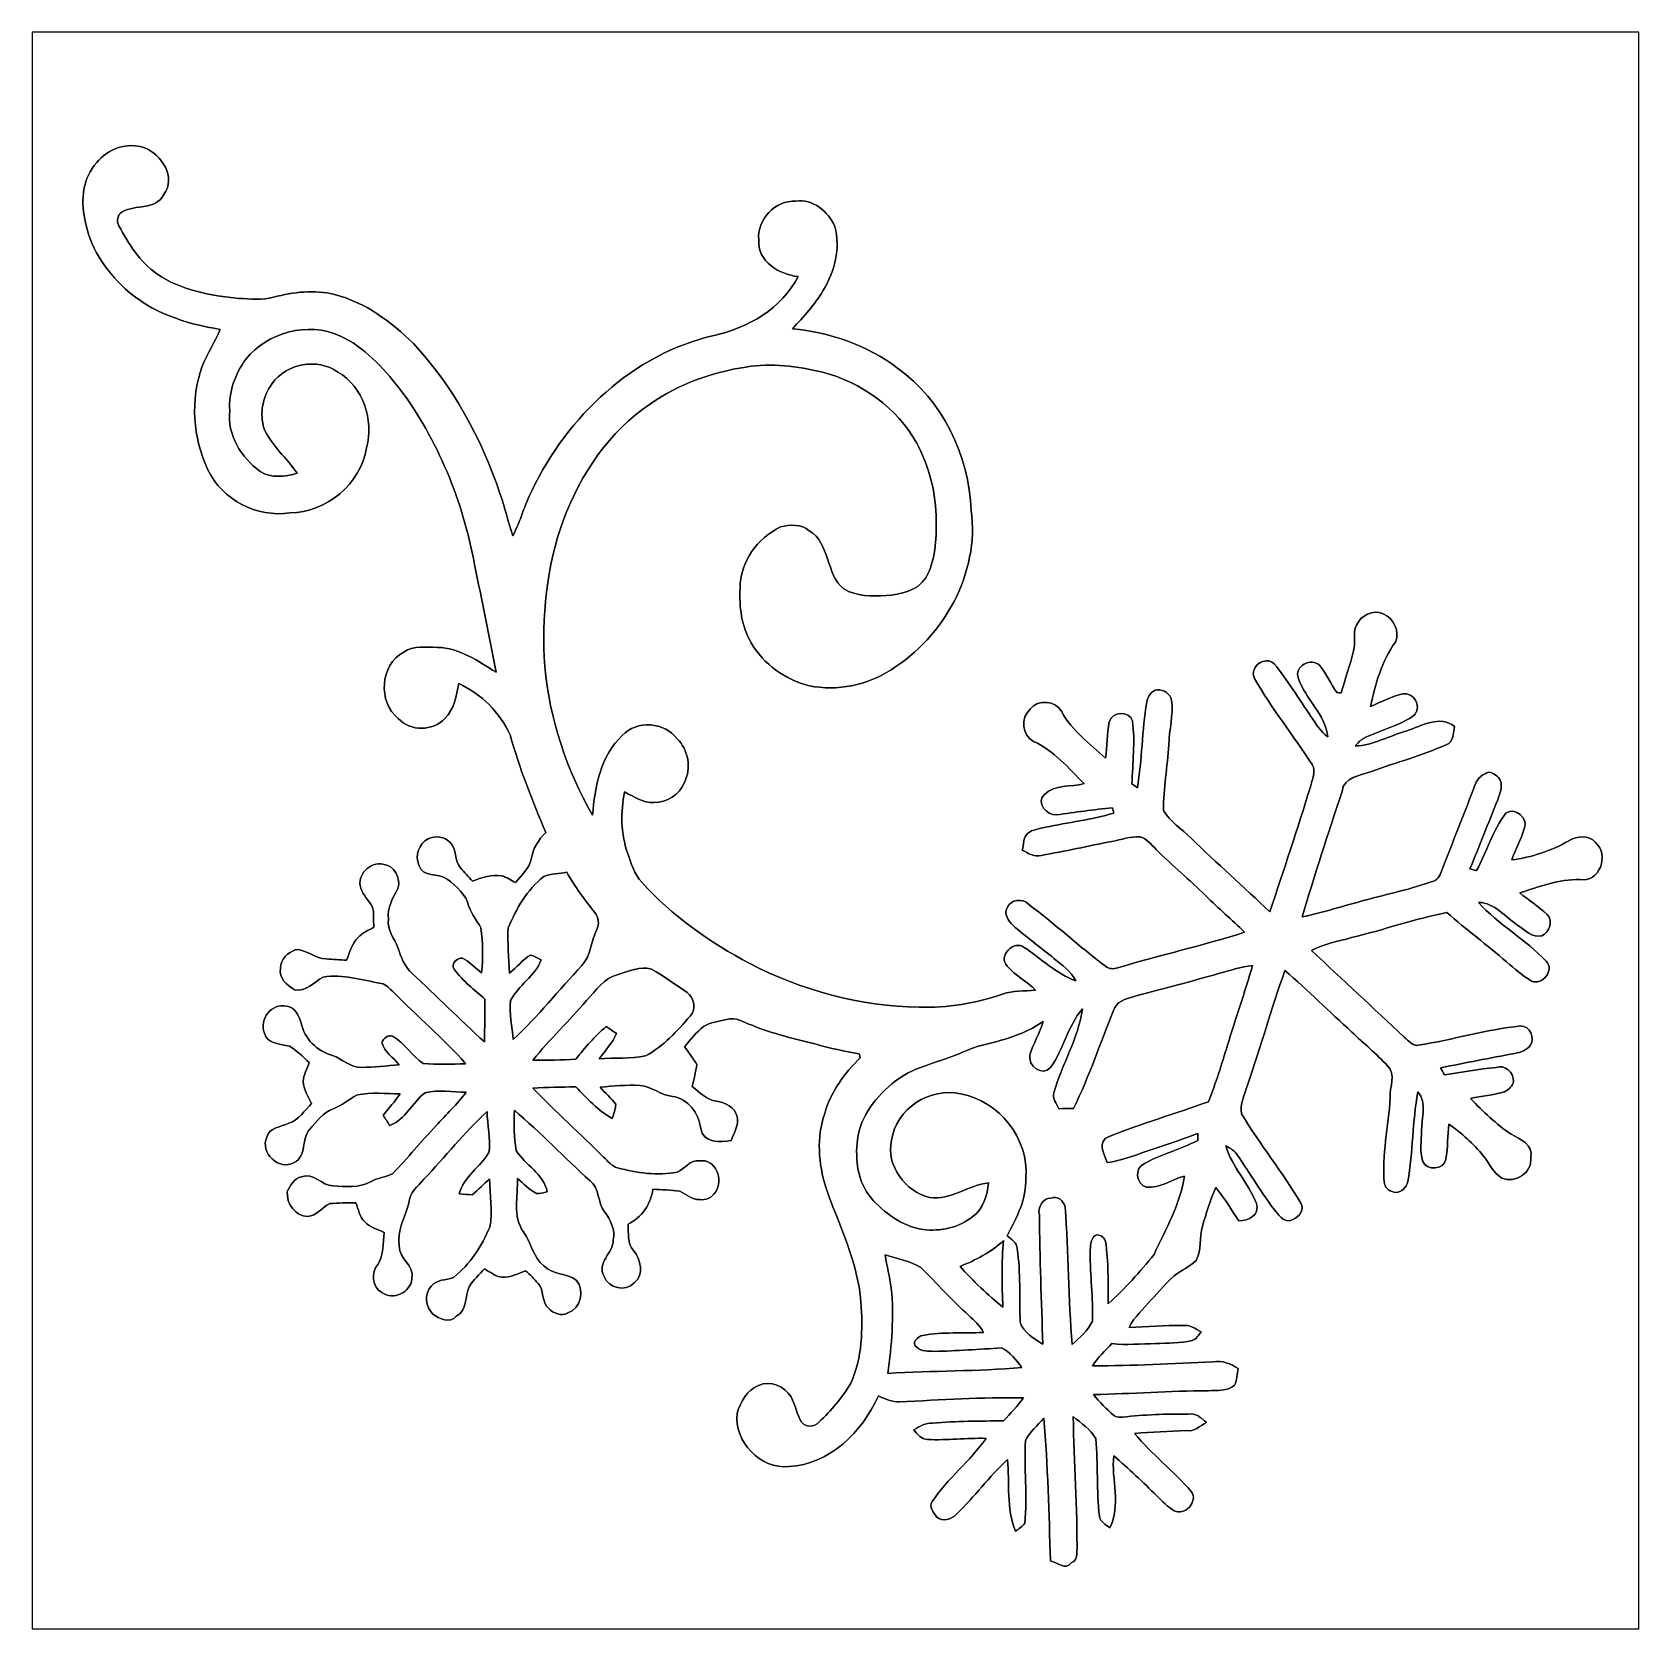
# Model space of a CAD drawing. Header units: centimetres. Extents: x -16.8 to 16.8, y -16.7 to 16.7.
import ezdxf

# ---------------------------------------------------------------- set-up
doc = ezdxf.new("R2010")
doc.units = ezdxf.units.CM
doc.header["$MEASUREMENT"] = 0
doc.layers.add('Layer 1', color=7, linetype='Continuous')

msp = doc.modelspace()

# ---------------------------------------------------------------- linework, layer by layer
at = {"layer": 'Layer 1', "color": 7}
for points, knots in [([(-16.77458, 16.66875), (-16.77458, 16.66875), (16.77458, 16.66875), (16.77458, 16.66875), (16.77458, 16.66875), (16.77458, 16.66875), (16.77458, -16.66875), (16.77458, -16.66875), (16.77458, -16.66875), (16.77458, -16.66875), (-16.77458, -16.66875), (-16.77458, -16.66875), (-16.77458, -16.66875), (-16.77458, -16.66875), (-16.77458, 16.66875), (-16.77458, 16.66875), (-16.77458, 16.66875), (-16.77458, 16.66875), (-16.77458, 16.66875), (-16.77458, 16.66875)], [0, 0, 0, 0, 0.16666667, 0.16666667, 0.16666667, 0.16666667, 0.33333333, 0.33333333, 0.33333333, 0.33333333, 0.5, 0.5, 0.5, 0.5, 0.66666667, 0.66666667, 0.66666667, 0.66666667, 1, 1, 1, 1]), ([(-15.42486, 13.94354), (-15.71943, 13.63274), (-15.76211, 13.16708), (-15.6718, 12.76632), (-15.6718, 12.76632), (-15.58713, 12.19412), (-15.24988, 11.69352), (-14.82937, 11.31076), (-14.82937, 11.31076), (-14.28926, 10.80982), (-13.56148, 10.57875), (-12.84852, 10.46233), (-12.84852, 10.46233), (-12.95259, 10.19669), (-13.12298, 9.96244), (-13.22282, 9.69504), (-13.22282, 9.69504), (-13.47399, 8.99689), (-13.42496, 8.19961), (-13.10358, 7.53286), (-13.10358, 7.53286), (-12.80654, 6.90069), (-12.08193, 6.52921), (-11.39296, 6.63116), (-11.39296, 6.63116), (-10.62602, 6.64069), (-9.91835, 7.23406), (-9.78958, 7.98971), (-9.78958, 7.98971), (-9.64036, 8.57144), (-9.8552, 9.26606), (-10.39283, 9.57227), (-10.39283, 9.57227), (-10.81864, 9.87002), (-11.46739, 9.75572), (-11.76443, 9.32991), (-11.76443, 9.32991), (-11.96269, 9.06498), (-12.02866, 8.70691), (-11.93165, 8.38941), (-11.93165, 8.38941), (-11.77219, 8.02993), (-11.45716, 7.77734), (-11.23809, 7.45772), (-11.23809, 7.45772), (-11.48856, 7.38858), (-11.78384, 7.34801), (-12.01173, 7.49688), (-12.01173, 7.49688), (-12.41108, 7.78016), (-12.706, 8.26347), (-12.64955, 8.76688), (-12.64955, 8.76688), (-12.67636, 9.15352), (-12.53419, 9.531), (-12.31336, 9.84215), (-12.31336, 9.84215), (-11.85721, 10.40342), (-11.01549, 10.63413), (-10.3505, 10.32651), (-10.3505, 10.32651), (-9.83368, 10.10109), (-9.45515, 9.6647), (-9.10943, 9.23466), (-9.10943, 9.23466), (-8.2991, 8.15834), (-7.78263, 6.87599), (-7.53604, 5.5559), (-7.53604, 5.5559), (-7.38611, 4.80589), (-7.22842, 4.0573), (-7.08872, 3.30518), (-7.08872, 3.30518), (-7.46372, 3.53519), (-7.85072, 3.8167), (-8.30898, 3.82305), (-8.30898, 3.82305), (-8.54357, 3.82235), (-8.81168, 3.87385), (-9.01594, 3.72533), (-9.01594, 3.72533), (-9.51265, 3.45828), (-9.55922, 2.68464), (-9.12848, 2.33609), (-9.12848, 2.33609), (-8.87659, 2.06269), (-8.40952, 2.0701), (-8.15658, 2.33574), (-8.15658, 2.33574), (-7.95937, 2.52765), (-7.92057, 2.81446), (-7.86765, 3.07058), (-7.86765, 3.07058), (-7.39704, 2.85327), (-7.00687, 2.46803), (-6.79344, 1.99566), (-6.79344, 1.99566), (-6.59836, 1.29858), (-6.3306, 0.62406), (-6.04908, -0.04233), (-6.04908, -0.04233), (-6.20219, -0.19226), (-6.31931, -0.37994), (-6.35212, -0.59549), (-6.35212, -0.59549), (-6.39974, -0.79481), (-6.55567, -0.93592), (-6.68055, -1.08797), (-6.68055, -1.08797), (-6.77616, -1.03787), (-6.86611, -0.97296), (-6.97124, -0.94368), (-6.97124, -0.94368), (-7.1815, -0.91546), (-7.38505, -0.98672), (-7.57943, -1.05622), (-7.57943, -1.05622), (-7.66551, -0.96485), (-7.75264, -0.87489), (-7.83026, -0.77682), (-7.83026, -0.77682), (-7.9629, -0.6283), (-7.89552, -0.3877), (-8.04933, -0.25365), (-8.04933, -0.25365), (-8.15763, -0.11994), (-8.35731, -0.10336), (-8.50618, -0.17251), (-8.50618, -0.17251), (-8.70091, -0.26776), (-8.78628, -0.52952), (-8.69809, -0.72496), (-8.69809, -0.72496), (-8.62612, -0.99448), (-8.29134, -0.87842), (-8.10683, -1.01459), (-8.10683, -1.01459), (-7.91351, -1.16558), (-7.71066, -1.33738), (-7.65351, -1.58962), (-7.65351, -1.58962), (-7.59954, -1.75331), (-7.48348, -1.88383), (-7.40586, -2.03553), (-7.40586, -2.03553), (-7.36247, -2.34315), (-7.35859, -2.65889), (-7.39105, -2.96898), (-7.39105, -2.96898), (-7.50888, -2.87973), (-7.61541, -2.77601), (-7.73642, -2.69205), (-7.73642, -2.69205), (-7.85848, -2.59221), (-8.06873, -2.78836), (-7.95408, -2.90936), (-7.95408, -2.90936), (-7.7784, -3.1436), (-7.54345, -3.3274), (-7.32261, -3.51825), (-7.32261, -3.51825), (-7.32155, -3.8167), (-7.32437, -4.11515), (-7.33249, -4.41431), (-7.33249, -4.41431), (-7.84331, -3.94617), (-8.33085, -3.45299), (-8.84096, -2.98379), (-8.84096, -2.98379), (-8.99513, -2.84127), (-9.07627, -2.64125), (-9.13694, -2.44475), (-9.13694, -2.44475), (-9.21173, -2.25002), (-9.36519, -2.07574), (-9.33485, -1.85173), (-9.33485, -1.85173), (-9.36943, -1.61255), (-9.24031, -1.40723), (-9.13518, -1.20791), (-9.13518, -1.20791), (-9.06604, -0.99025), (-9.2202, -0.7306), (-9.4488, -0.69991), (-9.4488, -0.69991), (-9.72009, -0.64347), (-9.99843, -0.92992), (-9.91341, -1.20121), (-9.91341, -1.20121), (-9.87037, -1.34938), (-9.7469, -1.45415), (-9.67281, -1.58574), (-9.67281, -1.58574), (-9.62343, -1.72297), (-9.65694, -1.87643), (-9.63683, -2.0193), (-9.63683, -2.0193), (-9.75254, -2.08351), (-9.87989, -2.13501), (-9.97021, -2.23591), (-9.97021, -2.23591), (-10.1025, -2.36255), (-10.14166, -2.54564), (-10.20974, -2.70863), (-10.20974, -2.70863), (-10.35156, -2.70157), (-10.49338, -2.69169), (-10.63449, -2.67935), (-10.63449, -2.67935), (-10.86591, -2.68217), (-11.03701, -2.48885), (-11.26702, -2.48532), (-11.26702, -2.48532), (-11.42965, -2.54423), (-11.58875, -2.68923), (-11.58946, -2.87373), (-11.58946, -2.87373), (-11.62791, -3.08151), (-11.45858, -3.23638), (-11.29559, -3.32352), (-11.29559, -3.32352), (-11.05076, -3.38561), (-10.89131, -3.16089), (-10.70116, -3.0607), (-10.70116, -3.0607), (-10.28947, -2.98838), (-9.88766, -3.12314), (-9.48584, -3.19229), (-9.48584, -3.19229), (-9.37895, -3.21451), (-9.30839, -3.30553), (-9.23149, -3.37502), (-9.23149, -3.37502), (-8.73407, -3.87809), (-8.19079, -4.3374), (-7.72336, -4.86974), (-7.72336, -4.86974), (-8.01758, -4.87398), (-8.31286, -4.89656), (-8.60637, -4.86445), (-8.60637, -4.86445), (-8.84096, -4.70535), (-8.99407, -4.44676), (-9.23749, -4.29789), (-9.23749, -4.29789), (-9.34014, -4.2478), (-9.43257, -4.34552), (-9.47526, -4.42912), (-9.47526, -4.42912), (-9.41881, -4.62492), (-9.23078, -4.7371), (-9.1119, -4.89303), (-9.1119, -4.89303), (-9.37472, -4.91455), (-9.63789, -4.9403), (-9.90141, -4.94736), (-9.90141, -4.94736), (-10.12896, -4.94489), (-10.30041, -4.77026), (-10.50502, -4.69724), (-10.50502, -4.69724), (-10.82604, -4.61433), (-11.08957, -4.34164), (-11.16048, -4.01849), (-11.16048, -4.01849), (-11.19752, -3.86292), (-11.28642, -3.69147), (-11.46246, -3.6703), (-11.46246, -3.6703), (-11.7729, -3.59163), (-12.04172, -3.94123), (-11.92283, -4.22945), (-11.92283, -4.22945), (-11.8805, -4.46193), (-11.58205, -4.45417), (-11.40319, -4.50568), (-11.40319, -4.50568), (-11.24479, -4.58787), (-11.1252, -4.72934), (-10.98832, -4.84223), (-10.98832, -4.84223), (-11.03313, -4.97311), (-11.1058, -5.09905), (-11.1185, -5.2391), (-11.1185, -5.2391), (-11.10897, -5.40667), (-11.00914, -5.55025), (-10.93823, -5.69736), (-10.93823, -5.69736), (-11.08463, -5.84694), (-11.20563, -6.04344), (-11.41307, -6.11293), (-11.41307, -6.11293), (-11.57182, -6.19196), (-11.82194, -6.19301), (-11.87344, -6.40115), (-11.87344, -6.40115), (-12.0269, -6.72536), (-11.62226, -7.10988), (-11.30371, -6.93491), (-11.30371, -6.93491), (-11.03665, -6.7945), (-11.15589, -6.44031), (-10.97915, -6.23817), (-10.97915, -6.23817), (-10.83381, -6.07977), (-10.70151, -5.88821), (-10.49126, -5.81166), (-10.49126, -5.81166), (-10.30781, -5.73969), (-10.15647, -5.61058), (-9.98326, -5.52097), (-9.98326, -5.52097), (-9.69045, -5.45924), (-9.38706, -5.50086), (-9.09073, -5.49734), (-9.09073, -5.49734), (-9.19656, -5.65503), (-9.32498, -5.79579), (-9.44421, -5.94395), (-9.44421, -5.94395), (-9.39976, -6.01486), (-9.35461, -6.08542), (-9.30981, -6.15668), (-9.30981, -6.15668), (-8.97467, -6.04026), (-8.83744, -5.67302), (-8.56615, -5.47582), (-8.56615, -5.47582), (-8.29169, -5.39856), (-7.99253, -5.47476), (-7.71102, -5.46347), (-7.71102, -5.46347), (-7.89799, -5.715), (-8.13082, -5.92737), (-8.33649, -6.16268), (-8.33649, -6.16268), (-8.64764, -6.48688), (-8.92669, -6.84107), (-9.24419, -7.15857), (-9.24419, -7.15857), (-9.38601, -7.24817), (-9.56769, -7.24359), (-9.71162, -7.3339), (-9.71162, -7.3339), (-9.94939, -7.46689), (-10.23303, -7.43479), (-10.49373, -7.42068), (-10.49373, -7.42068), (-10.73397, -7.41327), (-10.89413, -7.13105), (-11.15025, -7.22947), (-11.15025, -7.22947), (-11.30723, -7.25452), (-11.37885, -7.41398), (-11.44799, -7.5378), (-11.44799, -7.5378), (-11.46669, -7.78157), (-11.2836, -8.05709), (-11.02395, -8.05639), (-11.02395, -8.05639), (-10.83416, -8.04792), (-10.72056, -7.86412), (-10.56111, -7.79074), (-10.56111, -7.79074), (-10.37908, -7.77699), (-10.19704, -7.77064), (-10.0143, -7.77169), (-10.0143, -7.77169), (-9.96315, -7.90751), (-9.94057, -8.06662), (-9.82909, -8.17104), (-9.82909, -8.17104), (-9.72079, -8.2871), (-9.56522, -8.33226), (-9.42269, -8.38976), (-9.42269, -8.38976), (-9.45233, -8.61377), (-9.42305, -8.86425), (-9.5571, -9.06074), (-9.5571, -9.06074), (-9.69892, -9.23537), (-9.68058, -9.53558), (-9.47173, -9.64777), (-9.47173, -9.64777), (-9.24207, -9.82486), (-8.86848, -9.64459), (-8.8459, -9.36166), (-8.8459, -9.36166), (-8.78029, -9.07732), (-9.12566, -8.95138), (-9.10837, -8.67833), (-9.10837, -8.67833), (-9.16869, -8.35731), (-8.98243, -8.07649), (-8.91187, -7.77804), (-8.91187, -7.77804), (-8.89318, -7.56532), (-8.72278, -7.42985), (-8.59367, -7.28133), (-8.59367, -7.28133), (-8.1534, -6.81179), (-7.74771, -6.30837), (-7.27604, -5.86952), (-7.27604, -5.86952), (-7.26652, -6.14715), (-7.20549, -6.42937), (-7.23441, -6.70736), (-7.23441, -6.70736), (-7.3974, -7.02945), (-7.77205, -7.21678), (-7.8553, -7.5879), (-7.8553, -7.5879), (-7.76499, -7.59848), (-7.67574, -7.60307), (-7.58402, -7.60554), (-7.58402, -7.60554), (-7.45525, -7.50358), (-7.34448, -7.38223), (-7.22418, -7.27181), (-7.22418, -7.27181), (-7.21395, -7.60659), (-7.1568, -7.94667), (-7.21572, -8.28005), (-7.21572, -8.28005), (-7.39246, -8.67904), (-7.62635, -9.0611), (-7.97842, -9.33097), (-7.97842, -9.33097), (-8.13329, -9.39412), (-8.32803, -9.36872), (-8.4395, -9.51583), (-8.4395, -9.51583), (-8.59649, -9.67775), (-8.55909, -9.9501), (-8.40528, -10.09862), (-8.40528, -10.09862), (-8.27546, -10.20198), (-8.05251, -10.29582), (-7.91845, -10.14271), (-7.91845, -10.14271), (-7.68668, -10.02171), (-7.7403, -9.7282), (-7.64787, -9.52535), (-7.64787, -9.52535), (-7.56285, -9.38389), (-7.4362, -9.27347), (-7.32931, -9.14964), (-7.32931, -9.14964), (-7.21431, -9.21914), (-7.10283, -9.3091), (-6.96595, -9.32744), (-6.96595, -9.32744), (-6.78886, -9.33803), (-6.6294, -9.25477), (-6.46994, -9.19162), (-6.46994, -9.19162), (-6.37822, -9.27417), (-6.29003, -9.3599), (-6.21171, -9.4555), (-6.21171, -9.4555), (-6.07554, -9.60085), (-6.1468, -9.84426), (-5.99052, -9.97585), (-5.99052, -9.97585), (-5.89315, -10.08027), (-5.72523, -10.1533), (-5.59012, -10.07357), (-5.59012, -10.07357), (-5.3146, -9.98114), (-5.23487, -9.61037), (-5.40738, -9.39271), (-5.40738, -9.39271), (-5.60634, -9.23184), (-5.90903, -9.28264), (-6.08859, -9.08861), (-6.08859, -9.08861), (-6.32213, -8.91611), (-6.34153, -8.60072), (-6.51404, -8.382), (-6.51404, -8.382), (-6.75287, -8.05886), (-6.6227, -7.63482), (-6.6421, -7.26687), (-6.6421, -7.26687), (-6.51016, -7.37023), (-6.39516, -7.499), (-6.24664, -7.57943), (-6.24664, -7.57943), (-6.16903, -7.58825), (-6.09353, -7.55932), (-6.01804, -7.54521), (-6.01804, -7.54521), (-6.10306, -7.16809), (-6.47347, -6.98324), (-6.67032, -6.67808), (-6.67032, -6.67808), (-6.70948, -6.4008), (-6.71618, -6.12069), (-6.70489, -5.84165), (-6.70489, -5.84165), (-6.15562, -6.30626), (-5.66173, -6.83401), (-5.12516, -7.31379), (-5.12516, -7.31379), (-4.92231, -7.47571), (-4.97029, -7.76499), (-4.82388, -7.96255), (-4.82388, -7.96255), (-4.69547, -8.13329), (-4.59528, -8.33014), (-4.63973, -8.5531), (-4.63973, -8.5531), (-4.6422, -8.83038), (-4.99498, -9.02264), (-4.82988, -9.31228), (-4.82988, -9.31228), (-4.74345, -9.55922), (-4.38644, -9.63824), (-4.20511, -9.44739), (-4.20511, -9.44739), (-3.98709, -9.27982), (-4.06753, -8.95738), (-4.21746, -8.76935), (-4.21746, -8.76935), (-4.35998, -8.61836), (-4.31447, -8.40317), (-4.3307, -8.21655), (-4.3307, -8.21655), (-4.04424, -8.08143), (-3.85763, -7.80309), (-3.81459, -7.49088), (-3.81459, -7.49088), (-3.62691, -7.499), (-3.43817, -7.50006), (-3.25191, -7.53145), (-3.25191, -7.53145), (-3.11326, -7.58966), (-3.00284, -7.71278), (-2.83916, -7.70749), (-2.83916, -7.70749), (-2.7051, -7.72936), (-2.57528, -7.65704), (-2.50296, -7.54909), (-2.50296, -7.54909), (-2.33504, -7.30003), (-2.49484, -6.8453), (-2.83951, -6.89751), (-2.83951, -6.89751), (-3.042, -6.86894), (-3.14184, -7.06437), (-3.30341, -7.13317), (-3.30341, -7.13317), (-3.72075, -7.21254), (-4.14831, -7.15151), (-4.55436, -7.0425), (-4.55436, -7.0425), (-4.67572, -7.00828), (-4.75156, -6.89716), (-4.84364, -6.8199), (-4.84364, -6.8199), (-5.32765, -6.3306), (-5.84553, -5.87622), (-6.32072, -5.3788), (-6.32072, -5.3788), (-6.02262, -5.36046), (-5.72382, -5.36257), (-5.42537, -5.35058), (-5.42537, -5.35058), (-5.19007, -5.58976), (-4.96217, -5.84835), (-4.66443, -6.01169), (-4.66443, -6.01169), (-4.62774, -5.91679), (-4.59423, -5.81872), (-4.58717, -5.71676), (-4.58717, -5.71676), (-4.68313, -5.58553), (-4.81365, -5.48569), (-4.91349, -5.35834), (-4.91349, -5.35834), (-4.63515, -5.33541), (-4.3561, -5.30966), (-4.07635, -5.32059), (-4.07635, -5.32059), (-3.83469, -5.34564), (-3.64737, -5.52626), (-3.40395, -5.55272), (-3.40395, -5.55272), (-3.07763, -5.59188), (-2.85221, -5.91044), (-2.8134, -6.21947), (-2.8134, -6.21947), (-2.76225, -6.53344), (-2.40947, -6.50416), (-2.18087, -6.47559), (-2.18087, -6.47559), (-2.12372, -6.3119), (-2.01013, -6.15139), (-2.05211, -5.96829), (-2.05211, -5.96829), (-2.10432, -5.77779), (-2.30293, -5.67831), (-2.48567, -5.65185), (-2.48567, -5.65185), (-2.69311, -5.62716), (-2.83528, -5.46735), (-2.99085, -5.34811), (-2.99085, -5.34811), (-2.95663, -5.19465), (-2.92206, -5.04049), (-2.89348, -4.88597), (-2.89348, -4.88597), (-2.97815, -4.76038), (-3.06211, -4.63479), (-3.15383, -4.51485), (-3.15383, -4.51485), (-3.02754, -4.36845), (-2.90724, -4.21428), (-2.75414, -4.09469), (-2.75414, -4.09469), (-2.61091, -4.00544), (-2.43875, -3.98604), (-2.27859, -3.9437), (-2.27859, -3.9437), (-2.08598, -3.88444), (-1.91664, -4.01002), (-1.74131, -4.06717), (-1.74131, -4.06717), (-1.31269, -4.25168), (-0.85408, -4.34234), (-0.40605, -4.46405), (-0.40605, -4.46405), (-0.11042, -4.54554), (0.18979, -4.60939), (0.49212, -4.6609), (0.49212, -4.6609), (0.49847, -4.68136), (0.51082, -4.72264), (0.51717, -4.74345), (0.51717, -4.74345), (0.18909, -5.07118), (-0.10301, -5.45571), (-0.22543, -5.90973), (-0.22543, -5.90973), (-0.4004, -6.40468), (-0.35525, -6.9536), (-0.20391, -7.4489), (-0.20391, -7.4489), (0.07126, -8.23595), (0.46355, -8.99936), (0.53199, -9.84321), (0.53199, -9.84321), (0.57044, -10.41153), (0.56374, -11.01266), (0.31926, -11.53971), (0.31926, -11.53971), (0.13723, -11.83922), (-0.08784, -12.11615), (-0.34713, -12.35216), (-0.34713, -12.35216), (-0.43639, -12.45623), (-0.62689, -12.46858), (-0.70661, -12.3504), (-0.70661, -12.3504), (-0.80963, -12.18953), (-0.83432, -11.99233), (-0.92781, -11.82723), (-0.92781, -11.82723), (-1.0608, -11.60357), (-1.3589, -11.46881), (-1.60584, -11.58981), (-1.60584, -11.58981), (-1.85491, -11.67694), (-1.98155, -11.92883), (-2.0507, -12.16519), (-2.0507, -12.16519), (-2.12972, -12.76174), (-1.56774, -13.33676), (-0.97155, -13.27926), (-0.97155, -13.27926), (-0.11324, -13.23622), (0.55668, -12.5476), (0.8957, -11.80641), (0.8957, -11.80641), (1.03611, -11.86498), (1.18039, -11.93377), (1.33667, -11.92671), (1.33667, -11.92671), (2.19886, -11.89179), (3.06176, -11.82652), (3.92536, -11.84663), (3.92536, -11.84663), (3.80294, -12.01984), (3.65196, -12.16977), (3.50908, -12.32606), (3.50908, -12.32606), (3.01519, -12.32923), (2.52095, -12.33135), (2.02882, -12.37544), (2.02882, -12.37544), (1.87995, -12.35992), (1.75683, -12.44141), (1.6383, -12.51479), (1.6383, -12.51479), (1.7085, -12.60934), (1.79423, -12.71129), (1.92229, -12.71588), (1.92229, -12.71588), (2.33045, -12.73316), (2.73861, -12.68236), (3.14748, -12.69118), (3.14748, -12.69118), (2.8127, -13.16602), (2.34139, -13.52903), (2.01683, -14.01233), (2.01683, -14.01233), (1.9498, -14.12099), (2.04258, -14.24446), (2.11138, -14.32772), (2.11138, -14.32772), (2.23273, -14.4399), (2.42499, -14.38839), (2.52483, -14.27304), (2.52483, -14.27304), (2.90371, -13.91532), (3.2064, -13.48493), (3.59269, -13.13498), (3.59269, -13.13498), (3.63537, -13.62992), (3.56376, -14.15732), (3.75955, -14.62722), (3.75955, -14.62722), (3.82729, -14.57854), (3.90454, -14.53656), (3.95111, -14.46495), (3.95111, -14.46495), (4.00932, -13.88992), (3.93347, -13.31207), (3.96593, -12.73704), (3.96593, -12.73704), (4.05201, -12.55219), (4.21887, -12.4206), (4.35046, -12.26996), (4.35046, -12.26996), (4.43653, -13.26056), (4.45382, -14.25646), (4.49016, -15.25023), (4.49016, -15.25023), (4.62774, -15.27704), (4.79566, -15.45449), (4.91984, -15.29256), (4.91984, -15.29256), (5.01685, -15.26787), (5.03202, -15.1832), (5.04049, -15.10559), (5.04049, -15.10559), (5.05813, -14.14886), (4.97205, -13.19389), (4.96464, -12.23786), (4.96464, -12.23786), (5.12974, -12.37686), (5.32836, -12.50068), (5.43242, -12.694), (5.43242, -12.694), (5.48887, -13.2334), (5.44477, -13.7795), (5.51004, -14.3189), (5.51004, -14.3189), (5.52944, -14.43496), (5.64127, -14.49493), (5.72911, -14.55667), (5.72911, -14.55667), (5.96829, -14.09347), (5.75557, -13.54878), (5.8099, -13.05313), (5.8099, -13.05313), (6.11646, -13.32547), (6.42197, -13.60029), (6.70913, -13.89309), (6.70913, -13.89309), (6.82343, -14.0021), (6.93173, -14.12311), (7.07037, -14.20354), (7.07037, -14.20354), (7.29086, -14.3196), (7.57837, -14.00951), (7.43303, -13.80455), (7.43303, -13.80455), (7.05767, -13.3791), (6.6107, -13.02209), (6.24417, -12.58817), (6.24417, -12.58817), (6.60188, -12.55289), (6.96101, -12.54689), (7.32014, -12.52996), (7.32014, -12.52996), (7.48947, -12.55959), (7.61047, -12.43189), (7.74418, -12.35816), (7.74418, -12.35816), (7.63658, -12.26432), (7.51946, -12.1479), (7.35683, -12.18882), (7.35683, -12.18882), (6.90139, -12.17048), (6.44666, -12.20364), (5.99405, -12.24668), (5.99405, -12.24668), (5.93266, -12.24915), (5.86281, -12.25656), (5.81342, -12.21317), (5.81342, -12.21317), (5.65785, -12.08229), (5.51956, -11.932), (5.38762, -11.77784), (5.38762, -11.77784), (6.18525, -11.75949), (6.98147, -11.69987), (7.77981, -11.69599), (7.77981, -11.69599), (7.96325, -11.67941), (8.18409, -11.72175), (8.3312, -11.57958), (8.3312, -11.57958), (8.38906, -11.4748), (8.37953, -11.34428), (8.4074, -11.2335), (8.4074, -11.2335), (8.25359, -11.13084), (8.07544, -11.05711), (7.88494, -11.09239), (7.88494, -11.09239), (7.04568, -11.12344), (6.20712, -11.18411), (5.36681, -11.17388), (5.36681, -11.17388), (5.4797, -11.00279), (5.6321, -10.86309), (5.77039, -10.71351), (5.77039, -10.71351), (6.07413, -10.74914), (6.37999, -10.71704), (6.68514, -10.71245), (6.68514, -10.71245), (6.93879, -10.6994), (7.19667, -10.70751), (7.44643, -10.65036), (7.44643, -10.65036), (7.53463, -10.62249), (7.58084, -10.5343), (7.63834, -10.46903), (7.63834, -10.46903), (7.51805, -10.40095), (7.39634, -10.31593), (7.24888, -10.33357), (7.24888, -10.33357), (6.87493, -10.3318), (6.50169, -10.36073), (6.12846, -10.37661), (6.12846, -10.37661), (6.23923, -10.15294), (6.4329, -9.9889), (6.59236, -9.80228), (6.59236, -9.80228), (6.75146, -9.63295), (6.89575, -9.44845), (7.0739, -9.29816), (7.0739, -9.29816), (7.21572, -9.17681), (7.39916, -9.1126), (7.52863, -8.97502), (7.52863, -8.97502), (7.65069, -8.75559), (7.59707, -8.49595), (7.66198, -8.26206), (7.66198, -8.26206), (7.74559, -7.98971), (7.81791, -7.71102), (7.94067, -7.45278), (7.94067, -7.45278), (8.122, -7.67009), (8.26311, -7.91774), (8.42363, -8.15093), (8.42363, -8.15093), (8.61236, -8.14634), (8.87236, -8.02922), (8.78911, -7.78827), (8.78911, -7.78827), (8.62542, -7.36212), (8.27899, -7.02698), (8.15022, -6.58601), (8.15022, -6.58601), (8.2423, -6.63187), (8.33543, -6.68655), (8.39223, -6.77616), (8.39223, -6.77616), (8.65822, -7.1695), (8.90587, -7.5759), (9.19092, -7.9562), (9.19092, -7.9562), (9.28158, -8.06732), (9.392, -8.21267), (9.56169, -8.11671), (9.56169, -8.11671), (9.68163, -8.06662), (9.80158, -7.90716), (9.71656, -7.78087), (9.71656, -7.78087), (9.33767, -7.13846), (8.86284, -6.55638), (8.47796, -5.91714), (8.47796, -5.91714), (8.43703, -5.71112), (8.54534, -5.51286), (8.60002, -5.31989), (8.60002, -5.31989), (8.87942, -4.52755), (9.09814, -3.71475), (9.38459, -2.92523), (9.38459, -2.92523), (9.86649, -3.33587), (10.31346, -3.78566), (10.78336, -4.21005), (10.78336, -4.21005), (11.02924, -4.44606), (11.29736, -4.65949), (11.52525, -4.91455), (11.52525, -4.91455), (11.71469, -5.08635), (11.56582, -5.36011), (11.57993, -5.57706), (11.57993, -5.57706), (11.55735, -6.17855), (11.39437, -6.77333), (11.46246, -7.37729), (11.46246, -7.37729), (11.48539, -7.48242), (11.59616, -7.54062), (11.69494, -7.55544), (11.69494, -7.55544), (11.82229, -7.5565), (11.92318, -7.45067), (11.94788, -7.33107), (11.94788, -7.33107), (12.06324, -6.7123), (12.04136, -6.07624), (12.16131, -5.45853), (12.16131, -5.45853), (12.36486, -5.68643), (12.23186, -6.00322), (12.2361, -6.27309), (12.2361, -6.27309), (12.2361, -6.47912), (12.19906, -6.69713), (12.25797, -6.89822), (12.25797, -6.89822), (12.33593, -7.11271), (12.7127, -7.08978), (12.74621, -6.85871), (12.74621, -6.85871), (12.78608, -6.61811), (12.78149, -6.37117), (12.8076, -6.12916), (12.8076, -6.12916), (13.07253, -6.31896), (13.31983, -6.53768), (13.52621, -6.79062), (13.52621, -6.79062), (13.65567, -6.94408), (13.72835, -7.15504), (13.9125, -7.25593), (13.9125, -7.25593), (14.18872, -7.38329), (14.5609, -7.13564), (14.51751, -6.82625), (14.51751, -6.82625), (14.57325, -6.55567), (14.29491, -6.45231), (14.11111, -6.3433), (14.11111, -6.3433), (13.79291, -6.13586), (13.52338, -5.86317), (13.25739, -5.5947), (13.25739, -5.5947), (13.49446, -5.54637), (13.73646, -5.52274), (13.97035, -5.45641), (13.97035, -5.45641), (14.05855, -5.41267), (14.13969, -5.33612), (14.15874, -5.23593), (14.15874, -5.23593), (14.16403, -5.05213), (13.98235, -4.87927), (13.79185, -4.94524), (13.79185, -4.94524), (13.43237, -4.98193), (13.07712, -5.05001), (12.7194, -5.09976), (12.7194, -5.09976), (12.69047, -5.05107), (12.66155, -5.00239), (12.63332, -4.95406), (12.63332, -4.95406), (13.15014, -4.85316), (13.66591, -4.74874), (14.18414, -4.6549), (14.18414, -4.6549), (14.30232, -4.62915), (14.43461, -4.59387), (14.50587, -4.48698), (14.50587, -4.48698), (14.61664, -4.33776), (14.50022, -4.07353), (14.30655, -4.08093), (14.30655, -4.08093), (13.58688, -4.15925), (12.88803, -4.36492), (12.17507, -4.48345), (12.17507, -4.48345), (12.04877, -4.50568), (11.96164, -4.38573), (11.87626, -4.31694), (11.87626, -4.31694), (11.23209, -3.71016), (10.58263, -3.10903), (9.93775, -2.50296), (9.93775, -2.50296), (10.1981, -2.36255), (10.49443, -2.31704), (10.77666, -2.23732), (10.77666, -2.23732), (11.44305, -2.07433), (12.09428, -1.84891), (12.76703, -1.71097), (12.76703, -1.71097), (13.16884, -2.07116), (13.60593, -2.38972), (14.01374, -2.74391), (14.01374, -2.74391), (14.18131, -2.88149), (14.34147, -3.03318), (14.53021, -3.14254), (14.53021, -3.14254), (14.76128, -3.24803), (15.02022, -2.91077), (14.84101, -2.72768), (14.84101, -2.72768), (14.40497, -2.27824), (13.84864, -1.96215), (13.42355, -1.50142), (13.42355, -1.50142), (13.7668, -1.51059), (13.98411, -1.80516), (14.24728, -1.98049), (14.24728, -1.98049), (14.39898, -2.07821), (14.54503, -2.25354), (14.7514, -2.19745), (14.7514, -2.19745), (14.90592, -2.12125), (14.99235, -1.8923), (14.85971, -1.75648), (14.85971, -1.75648), (14.6879, -1.58397), (14.47447, -1.45909), (14.28821, -1.30422), (14.28821, -1.30422), (14.69284, -1.16805), (15.10559, -1.01918), (15.53845, -1.02482), (15.53845, -1.02482), (15.95191, -1.10384), (16.1671, -0.50271), (15.86865, -0.25329), (15.86865, -0.25329), (15.72824, -0.08114), (15.4813, -0.11289), (15.30985, -0.21414), (15.30985, -0.21414), (14.94614, -0.42721), (14.53621, -0.55951), (14.11922, -0.61419), (14.11922, -0.61419), (14.19296, -0.39194), (14.31431, -0.18803), (14.3831, 0.03598), (14.3831, 0.03598), (14.48153, 0.24589), (14.18519, 0.50871), (13.99999, 0.35842), (13.99999, 0.35842), (13.716, 0.00459), (13.60099, -0.44485), (13.38651, -0.83855), (13.38651, -0.83855), (13.33923, -0.82479), (13.29231, -0.81104), (13.24575, -0.79728), (13.24575, -0.79728), (13.45212, -0.32385), (13.62851, 0.16228), (13.82748, 0.63923), (13.82748, 0.63923), (13.87228, 0.78423), (13.96294, 0.97614), (13.84053, 1.1049), (13.84053, 1.1049), (13.77315, 1.17546), (13.65779, 1.26189), (13.56325, 1.18463), (13.56325, 1.18463), (13.42002, 1.13418), (13.36922, 0.98848), (13.31948, 0.86148), (13.31948, 0.86148), (13.10993, 0.30163), (12.88344, -0.25224), (12.67037, -0.81104), (12.67037, -0.81104), (12.62803, -0.90311), (12.59769, -1.02588), (12.48622, -1.05586), (12.48622, -1.05586), (12.0202, -1.22696), (11.53125, -1.3208), (11.05535, -1.45768), (11.05535, -1.45768), (10.61614, -1.56598), (10.18611, -1.71309), (9.74302, -1.80552), (9.74302, -1.80552), (10.00337, -0.92781), (10.28982, -0.0575), (10.57592, 0.81209), (10.57592, 0.81209), (10.60909, 1.12289), (10.96574, 1.14229), (11.18905, 1.23366), (11.18905, 1.23366), (11.70764, 1.42205), (12.24597, 1.56245), (12.74939, 1.7907), (12.74939, 1.7907), (12.91555, 1.83797), (12.89367, 2.04752), (12.92754, 2.17382), (12.92754, 2.17382), (12.61921, 2.41406), (12.23927, 2.18687), (11.92812, 2.07927), (11.92812, 2.07927), (11.56935, 1.98296), (11.22962, 1.77518), (10.85215, 1.76565), (10.85215, 1.76565), (10.90401, 1.82174), (10.95304, 1.88489), (11.02254, 1.92123), (11.02254, 1.92123), (11.37638, 2.10467), (11.78913, 2.17382), (12.10522, 2.42852), (12.10522, 2.42852), (12.23539, 2.6095), (12.06606, 2.88537), (11.84839, 2.85538), (11.84839, 2.85538), (11.61133, 2.80317), (11.39754, 2.68076), (11.17318, 2.59151), (11.17318, 2.59151), (11.26878, 3.06282), (11.41236, 3.53766), (11.69106, 3.93524), (11.69106, 3.93524), (11.79124, 4.15537), (11.6519, 4.43477), (11.43423, 4.52049), (11.43423, 4.52049), (11.22645, 4.62492), (10.96151, 4.48945), (10.88072, 4.28731), (10.88072, 4.28731), (10.78689, 4.12044), (10.87684, 3.92501), (10.81405, 3.75003), (10.81405, 3.75003), (10.7442, 3.45475), (10.64577, 3.16759), (10.55899, 2.87726), (10.55899, 2.87726), (10.53536, 2.87761), (10.48844, 2.87796), (10.4648, 2.87796), (10.4648, 2.87796), (10.35156, 3.06987), (10.24678, 3.26849), (10.11167, 3.44523), (10.11167, 3.44523), (9.93775, 3.62726), (9.56169, 3.43006), (9.66752, 3.17288), (9.66752, 3.17288), (9.81639, 2.74003), (10.23161, 2.42217), (10.28136, 1.95227), (10.28136, 1.95227), (10.12825, 2.06093), (10.03512, 2.23026), (9.92822, 2.37949), (9.92822, 2.37949), (9.67634, 2.7492), (9.44104, 3.13267), (9.16093, 3.48192), (9.16093, 3.48192), (8.97784, 3.65972), (8.62436, 3.41948), (8.74959, 3.17465), (8.74959, 3.17465), (9.10272, 2.5467), (9.56275, 1.98543), (9.95116, 1.37866), (9.95116, 1.37866), (10.04958, 1.23719), (9.94481, 1.05939), (9.91729, 0.91017), (9.91729, 0.91017), (9.64353, 0.03845), (9.36202, -0.83114), (9.06815, -1.69651), (9.06815, -1.69651), (8.52382, -1.18075), (7.96396, -0.68121), (7.42315, -0.16157), (7.42315, -0.16157), (7.23265, 0.03104), (6.98747, 0.18274), (6.84918, 0.41875), (6.84918, 0.41875), (6.84248, 0.87912), (6.93596, 1.33385), (6.95678, 1.79282), (6.95678, 1.79282), (6.96912, 2.1022), (7.05626, 2.40912), (7.01922, 2.71956), (7.01922, 2.71956), (6.99206, 2.85256), (6.85377, 2.94111), (6.72324, 2.94005), (6.72324, 2.94005), (6.59447, 2.92171), (6.51827, 2.79471), (6.49887, 2.67617), (6.49887, 2.67617), (6.39551, 2.08562), (6.40362, 1.48272), (6.30449, 0.89147), (6.30449, 0.89147), (6.26604, 0.92004), (6.22794, 0.94862), (6.18984, 0.97649), (6.18984, 0.97649), (6.2036, 1.41288), (6.25828, 1.85349), (6.20254, 2.28812), (6.20254, 2.28812), (6.13445, 2.51213), (5.76933, 2.48356), (5.715, 2.26448), (5.715, 2.26448), (5.67337, 2.01507), (5.66632, 1.76036), (5.64021, 1.50883), (5.64021, 1.50883), (5.31213, 1.80693), (4.94206, 2.08174), (4.72405, 2.47579), (4.72405, 2.47579), (4.60269, 2.7178), (4.22628, 2.74743), (4.064, 2.53294), (4.064, 2.53294), (3.8608, 2.35832), (3.89678, 1.98261), (4.13738, 1.8602), (4.13738, 1.8602), (4.55859, 1.66264), (4.86939, 1.30457), (5.18936, 0.97825), (5.18936, 0.97825), (4.92196, 0.89711), (4.57271, 0.97437), (4.36421, 0.75106), (4.36421, 0.75106), (4.17301, 0.58596), (4.41078, 0.30409), (4.61433, 0.32667), (4.61433, 0.32667), (5.0038, 0.37712), (5.3915, 0.44027), (5.78344, 0.47131), (5.78344, 0.47131), (5.79014, 0.4445), (5.80284, 0.39017), (5.80954, 0.36301), (5.80954, 0.36301), (5.34458, 0.22296), (4.85951, 0.16898), (4.38573, 0.06703), (4.38573, 0.06703), (4.25944, 0.03634), (4.1148, 0.02646), (4.01108, -0.06103), (4.01108, -0.06103), (3.91125, -0.14499), (3.93841, -0.30092), (3.89961, -0.40958), (3.89961, -0.40958), (4.02202, -0.4759), (4.14867, -0.55915), (4.29789, -0.51894), (4.29789, -0.51894), (4.79107, -0.43498), (5.27967, -0.3242), (5.77039, -0.22754), (5.77039, -0.22754), (5.96618, -0.19085), (6.16232, -0.12453), (6.36376, -0.133), (6.36376, -0.133), (6.50416, -0.16933), (6.58954, -0.3048), (6.69713, -0.39335), (6.69713, -0.39335), (7.02733, -0.73448), (7.39987, -1.03046), (7.73501, -1.36666), (7.73501, -1.36666), (7.995, -1.62877), (8.28075, -1.86373), (8.54216, -2.12443), (8.54216, -2.12443), (7.66939, -2.40277), (6.77298, -2.60138), (5.89597, -2.86597), (5.89597, -2.86597), (5.80813, -2.89772), (5.70971, -2.89489), (5.63633, -2.8321), (5.63633, -2.8321), (5.08706, -2.42147), (4.58399, -1.95157), (4.03437, -1.54164), (4.03437, -1.54164), (3.91231, -1.40653), (3.65125, -1.43969), (3.58634, -1.61396), (3.58634, -1.61396), (3.5112, -1.74308), (3.61103, -1.88595), (3.7024, -1.97661), (3.7024, -1.97661), (3.97686, -2.22144), (4.27672, -2.43699), (4.56142, -2.67018), (4.56142, -2.67018), (4.72863, -2.80882), (4.91596, -2.94076), (5.02003, -3.13725), (5.02003, -3.13725), (4.61045, -2.9905), (4.29824, -2.67794), (3.94229, -2.44158), (3.94229, -2.44158), (3.72569, -2.2733), (3.38208, -2.62961), (3.58563, -2.83422), (3.58563, -2.83422), (3.75391, -3.03001), (3.99097, -3.15031), (4.17442, -3.33093), (4.17442, -3.33093), (3.94441, -3.35774), (3.70628, -3.33904), (3.48439, -3.41524), (3.48439, -3.41524), (2.927, -3.60856), (2.3368, -3.71087), (1.74625, -3.68794), (1.74625, -3.68794), (0.51329, -3.683), (-0.69744, -3.3334), (-1.79105, -2.77671), (-1.79105, -2.77671), (-2.62467, -2.33574), (-3.41066, -1.78435), (-4.04424, -1.08091), (-4.04424, -1.08091), (-4.20511, -0.91017), (-4.26544, -0.67733), (-4.34411, -0.4639), (-4.34411, -0.4639), (-4.48522, -0.0575), (-4.48557, 0.38523), (-4.40761, 0.80433), (-4.40761, 0.80433), (-4.20899, 0.71402), (-4.02167, 0.57291), (-3.79201, 0.58385), (-3.79201, 0.58385), (-3.52143, 0.5715), (-3.25438, 0.75353), (-3.15454, 1.0033), (-3.15454, 1.0033), (-3.00637, 1.29646), (-3.07058, 1.68451), (-3.30553, 1.91558), (-3.30553, 1.91558), (-3.57011, 2.26448), (-4.15184, 2.31211), (-4.4517, 1.98226), (-4.4517, 1.98226), (-4.90679, 1.55963), (-5.02779, 0.90946), (-5.07048, 0.3175), (-5.07048, 0.3175), (-5.61799, 1.26647), (-5.969, 2.3308), (-6.07025, 3.423), (-6.07025, 3.423), (-6.13728, 4.45488), (-6.03814, 5.51251), (-5.67902, 6.48723), (-5.67902, 6.48723), (-5.32306, 7.44467), (-4.72228, 8.33614), (-3.86256, 8.90693), (-3.86256, 8.90693), (-3.27413, 9.32356), (-2.57845, 9.56698), (-1.86972, 9.67634), (-1.86972, 9.67634), (-1.33914, 9.77089), (-0.7941, 9.68834), (-0.27446, 9.56945), (-0.27446, 9.56945), (0.54187, 9.35814), (1.28623, 8.82791), (1.69862, 8.08496), (1.69862, 8.08496), (1.95298, 7.58825), (2.10644, 7.03404), (2.10291, 6.47347), (2.10291, 6.47347), (2.10714, 6.06919), (2.09479, 5.63668), (1.88277, 5.27861), (1.88277, 5.27861), (1.71168, 4.99357), (1.35961, 4.9336), (1.05692, 4.90396), (1.05692, 4.90396), (0.75847, 4.89056), (0.4385, 4.8828), (0.17286, 5.04331), (0.17286, 5.04331), (-0.20814, 5.35446), (-0.10654, 5.9944), (-0.54857, 6.25898), (-0.54857, 6.25898), (-0.71367, 6.40327), (-0.95356, 6.38845), (-1.15076, 6.3373), (-1.15076, 6.3373), (-1.62701, 6.10729), (-1.99813, 5.60458), (-1.99073, 5.06271), (-1.99073, 5.06271), (-2.01648, 4.67219), (-1.96144, 4.26226), (-1.75966, 3.92077), (-1.75966, 3.92077), (-1.5046, 3.46781), (-1.04493, 3.14819), (-0.54504, 3.02225), (-0.54504, 3.02225), (0.03881, 2.90336), (0.66111, 3.03248), (1.15923, 3.35562), (1.15923, 3.35562), (2.26377, 4.0386), (3.00814, 5.37281), (2.83457, 6.68408), (2.83457, 6.68408), (2.78271, 7.83202), (2.24437, 8.98243), (1.29469, 9.65553), (1.29469, 9.65553), (0.66287, 10.13919), (-0.11359, 10.3946), (-0.89853, 10.47715), (-0.89853, 10.47715), (-0.66816, 10.7248), (-0.43286, 10.97456), (-0.26211, 11.26878), (-0.26211, 11.26878), (-0.02187, 11.66777), (0.11218, 12.1539), (-0.01729, 12.61392), (-0.01729, 12.61392), (-0.14923, 12.92472), (-0.47166, 13.19424), (-0.82797, 13.1378), (-0.82797, 13.1378), (-1.25765, 13.16355), (-1.64148, 12.7568), (-1.60267, 12.33064), (-1.60267, 12.33064), (-1.63089, 11.88508), (-1.17757, 11.60674), (-0.78281, 11.56582), (-0.78281, 11.56582), (-1.11866, 10.89836), (-1.82527, 10.49126), (-2.53577, 10.33674), (-2.53577, 10.33674), (-4.22593, 9.94974), (-5.59682, 8.64658), (-6.33166, 7.10812), (-6.33166, 7.10812), (-6.49605, 6.80332), (-6.57472, 6.46042), (-6.73523, 6.15491), (-6.73523, 6.15491), (-6.84001, 6.44384), (-6.90351, 6.74617), (-7.00546, 7.03615), (-7.00546, 7.03615), (-7.39387, 8.18303), (-7.98301, 9.27735), (-8.8138, 10.16564), (-8.8138, 10.16564), (-9.27559, 10.62496), (-9.82204, 11.02854), (-10.46233, 11.19152), (-10.46233, 11.19152), (-10.88143, 11.29665), (-11.32134, 11.24162), (-11.73409, 11.13543), (-11.73409, 11.13543), (-11.96904, 11.07123), (-12.21705, 11.09945), (-12.45658, 11.10827), (-12.45658, 11.10827), (-13.05101, 11.16542), (-13.66661, 11.27936), (-14.16967, 11.6205), (-14.16967, 11.6205), (-14.52668, 11.86815), (-14.75599, 12.25127), (-14.96378, 12.62274), (-14.96378, 12.62274), (-15.01846, 12.72011), (-14.99306, 12.85875), (-14.89287, 12.91555), (-14.89287, 12.91555), (-14.61382, 13.07677), (-14.19225, 12.94483), (-14.02221, 13.28173), (-14.02221, 13.28173), (-13.76186, 13.64156), (-14.06772, 14.11005), (-14.42508, 14.25469), (-14.42508, 14.25469), (-14.7768, 14.37711), (-15.20225, 14.24199), (-15.42486, 13.94354)], [0, 0, 0, 0, 0.00252525, 0.00252525, 0.00252525, 0.00252525, 0.00505051, 0.00505051, 0.00505051, 0.00505051, 0.00757576, 0.00757576, 0.00757576, 0.00757576, 0.01010101, 0.01010101, 0.01010101, 0.01010101, 0.01262626, 0.01262626, 0.01262626, 0.01262626, 0.01515152, 0.01515152, 0.01515152, 0.01515152, 0.01767677, 0.01767677, 0.01767677, 0.01767677, 0.02020202, 0.02020202, 0.02020202, 0.02020202, 0.02272727, 0.02272727, 0.02272727, 0.02272727, 0.02525253, 0.02525253, 0.02525253, 0.02525253, 0.02777778, 0.02777778, 0.02777778, 0.02777778, 0.03030303, 0.03030303, 0.03030303, 0.03030303, 0.03282828, 0.03282828, 0.03282828, 0.03282828, 0.03535354, 0.03535354, 0.03535354, 0.03535354, 0.03787879, 0.03787879, 0.03787879, 0.03787879, 0.04040404, 0.04040404, 0.04040404, 0.04040404, 0.04292929, 0.04292929, 0.04292929, 0.04292929, 0.04545455, 0.04545455, 0.04545455, 0.04545455, 0.0479798, 0.0479798, 0.0479798, 0.0479798, 0.05050505, 0.05050505, 0.05050505, 0.05050505, 0.0530303, 0.0530303, 0.0530303, 0.0530303, 0.05555556, 0.05555556, 0.05555556, 0.05555556, 0.05808081, 0.05808081, 0.05808081, 0.05808081, 0.06060606, 0.06060606, 0.06060606, 0.06060606, 0.06313131, 0.06313131, 0.06313131, 0.06313131, 0.06565657, 0.06565657, 0.06565657, 0.06565657, 0.06818182, 0.06818182, 0.06818182, 0.06818182, 0.07070707, 0.07070707, 0.07070707, 0.07070707, 0.07323232, 0.07323232, 0.07323232, 0.07323232, 0.07575758, 0.07575758, 0.07575758, 0.07575758, 0.07828283, 0.07828283, 0.07828283, 0.07828283, 0.08080808, 0.08080808, 0.08080808, 0.08080808, 0.08333333, 0.08333333, 0.08333333, 0.08333333, 0.08585859, 0.08585859, 0.08585859, 0.08585859, 0.08838384, 0.08838384, 0.08838384, 0.08838384, 0.09090909, 0.09090909, 0.09090909, 0.09090909, 0.09343434, 0.09343434, 0.09343434, 0.09343434, 0.0959596, 0.0959596, 0.0959596, 0.0959596, 0.09848485, 0.09848485, 0.09848485, 0.09848485, 0.1010101, 0.1010101, 0.1010101, 0.1010101, 0.10353535, 0.10353535, 0.10353535, 0.10353535, 0.10606061, 0.10606061, 0.10606061, 0.10606061, 0.10858586, 0.10858586, 0.10858586, 0.10858586, 0.11111111, 0.11111111, 0.11111111, 0.11111111, 0.11363636, 0.11363636, 0.11363636, 0.11363636, 0.11616162, 0.11616162, 0.11616162, 0.11616162, 0.11868687, 0.11868687, 0.11868687, 0.11868687, 0.12121212, 0.12121212, 0.12121212, 0.12121212, 0.12373737, 0.12373737, 0.12373737, 0.12373737, 0.12626263, 0.12626263, 0.12626263, 0.12626263, 0.12878788, 0.12878788, 0.12878788, 0.12878788, 0.13131313, 0.13131313, 0.13131313, 0.13131313, 0.13383838, 0.13383838, 0.13383838, 0.13383838, 0.13636364, 0.13636364, 0.13636364, 0.13636364, 0.13888889, 0.13888889, 0.13888889, 0.13888889, 0.14141414, 0.14141414, 0.14141414, 0.14141414, 0.14393939, 0.14393939, 0.14393939, 0.14393939, 0.14646465, 0.14646465, 0.14646465, 0.14646465, 0.1489899, 0.1489899, 0.1489899, 0.1489899, 0.15151515, 0.15151515, 0.15151515, 0.15151515, 0.1540404, 0.1540404, 0.1540404, 0.1540404, 0.15656566, 0.15656566, 0.15656566, 0.15656566, 0.15909091, 0.15909091, 0.15909091, 0.15909091, 0.16161616, 0.16161616, 0.16161616, 0.16161616, 0.16414141, 0.16414141, 0.16414141, 0.16414141, 0.16666667, 0.16666667, 0.16666667, 0.16666667, 0.16919192, 0.16919192, 0.16919192, 0.16919192, 0.17171717, 0.17171717, 0.17171717, 0.17171717, 0.17424242, 0.17424242, 0.17424242, 0.17424242, 0.17676768, 0.17676768, 0.17676768, 0.17676768, 0.17929293, 0.17929293, 0.17929293, 0.17929293, 0.18181818, 0.18181818, 0.18181818, 0.18181818, 0.18434343, 0.18434343, 0.18434343, 0.18434343, 0.18686869, 0.18686869, 0.18686869, 0.18686869, 0.18939394, 0.18939394, 0.18939394, 0.18939394, 0.19191919, 0.19191919, 0.19191919, 0.19191919, 0.19444444, 0.19444444, 0.19444444, 0.19444444, 0.1969697, 0.1969697, 0.1969697, 0.1969697, 0.19949495, 0.19949495, 0.19949495, 0.19949495, 0.2020202, 0.2020202, 0.2020202, 0.2020202, 0.20454545, 0.20454545, 0.20454545, 0.20454545, 0.20707071, 0.20707071, 0.20707071, 0.20707071, 0.20959596, 0.20959596, 0.20959596, 0.20959596, 0.21212121, 0.21212121, 0.21212121, 0.21212121, 0.21464646, 0.21464646, 0.21464646, 0.21464646, 0.21717172, 0.21717172, 0.21717172, 0.21717172, 0.21969697, 0.21969697, 0.21969697, 0.21969697, 0.22222222, 0.22222222, 0.22222222, 0.22222222, 0.22474747, 0.22474747, 0.22474747, 0.22474747, 0.22727273, 0.22727273, 0.22727273, 0.22727273, 0.22979798, 0.22979798, 0.22979798, 0.22979798, 0.23232323, 0.23232323, 0.23232323, 0.23232323, 0.23484848, 0.23484848, 0.23484848, 0.23484848, 0.23737374, 0.23737374, 0.23737374, 0.23737374, 0.23989899, 0.23989899, 0.23989899, 0.23989899, 0.24242424, 0.24242424, 0.24242424, 0.24242424, 0.24494949, 0.24494949, 0.24494949, 0.24494949, 0.24747475, 0.24747475, 0.24747475, 0.24747475, 0.25, 0.25, 0.25, 0.25, 0.25252525, 0.25252525, 0.25252525, 0.25252525, 0.25505051, 0.25505051, 0.25505051, 0.25505051, 0.25757576, 0.25757576, 0.25757576, 0.25757576, 0.26010101, 0.26010101, 0.26010101, 0.26010101, 0.26262626, 0.26262626, 0.26262626, 0.26262626, 0.26515152, 0.26515152, 0.26515152, 0.26515152, 0.26767677, 0.26767677, 0.26767677, 0.26767677, 0.27020202, 0.27020202, 0.27020202, 0.27020202, 0.27272727, 0.27272727, 0.27272727, 0.27272727, 0.27525253, 0.27525253, 0.27525253, 0.27525253, 0.27777778, 0.27777778, 0.27777778, 0.27777778, 0.28030303, 0.28030303, 0.28030303, 0.28030303, 0.28282828, 0.28282828, 0.28282828, 0.28282828, 0.28535354, 0.28535354, 0.28535354, 0.28535354, 0.28787879, 0.28787879, 0.28787879, 0.28787879, 0.29040404, 0.29040404, 0.29040404, 0.29040404, 0.29292929, 0.29292929, 0.29292929, 0.29292929, 0.29545455, 0.29545455, 0.29545455, 0.29545455, 0.2979798, 0.2979798, 0.2979798, 0.2979798, 0.30050505, 0.30050505, 0.30050505, 0.30050505, 0.3030303, 0.3030303, 0.3030303, 0.3030303, 0.30555556, 0.30555556, 0.30555556, 0.30555556, 0.30808081, 0.30808081, 0.30808081, 0.30808081, 0.31060606, 0.31060606, 0.31060606, 0.31060606, 0.31313131, 0.31313131, 0.31313131, 0.31313131, 0.31565657, 0.31565657, 0.31565657, 0.31565657, 0.31818182, 0.31818182, 0.31818182, 0.31818182, 0.32070707, 0.32070707, 0.32070707, 0.32070707, 0.32323232, 0.32323232, 0.32323232, 0.32323232, 0.32575758, 0.32575758, 0.32575758, 0.32575758, 0.32828283, 0.32828283, 0.32828283, 0.32828283, 0.33080808, 0.33080808, 0.33080808, 0.33080808, 0.33333333, 0.33333333, 0.33333333, 0.33333333, 0.33585859, 0.33585859, 0.33585859, 0.33585859, 0.33838384, 0.33838384, 0.33838384, 0.33838384, 0.34090909, 0.34090909, 0.34090909, 0.34090909, 0.34343434, 0.34343434, 0.34343434, 0.34343434, 0.3459596, 0.3459596, 0.3459596, 0.3459596, 0.34848485, 0.34848485, 0.34848485, 0.34848485, 0.3510101, 0.3510101, 0.3510101, 0.3510101, 0.35353535, 0.35353535, 0.35353535, 0.35353535, 0.35606061, 0.35606061, 0.35606061, 0.35606061, 0.35858586, 0.35858586, 0.35858586, 0.35858586, 0.36111111, 0.36111111, 0.36111111, 0.36111111, 0.36363636, 0.36363636, 0.36363636, 0.36363636, 0.36616162, 0.36616162, 0.36616162, 0.36616162, 0.36868687, 0.36868687, 0.36868687, 0.36868687, 0.37121212, 0.37121212, 0.37121212, 0.37121212, 0.37373737, 0.37373737, 0.37373737, 0.37373737, 0.37626263, 0.37626263, 0.37626263, 0.37626263, 0.37878788, 0.37878788, 0.37878788, 0.37878788, 0.38131313, 0.38131313, 0.38131313, 0.38131313, 0.38383838, 0.38383838, 0.38383838, 0.38383838, 0.38636364, 0.38636364, 0.38636364, 0.38636364, 0.38888889, 0.38888889, 0.38888889, 0.38888889, 0.39141414, 0.39141414, 0.39141414, 0.39141414, 0.39393939, 0.39393939, 0.39393939, 0.39393939, 0.39646465, 0.39646465, 0.39646465, 0.39646465, 0.3989899, 0.3989899, 0.3989899, 0.3989899, 0.40151515, 0.40151515, 0.40151515, 0.40151515, 0.4040404, 0.4040404, 0.4040404, 0.4040404, 0.40656566, 0.40656566, 0.40656566, 0.40656566, 0.40909091, 0.40909091, 0.40909091, 0.40909091, 0.41161616, 0.41161616, 0.41161616, 0.41161616, 0.41414141, 0.41414141, 0.41414141, 0.41414141, 0.41666667, 0.41666667, 0.41666667, 0.41666667, 0.41919192, 0.41919192, 0.41919192, 0.41919192, 0.42171717, 0.42171717, 0.42171717, 0.42171717, 0.42424242, 0.42424242, 0.42424242, 0.42424242, 0.42676768, 0.42676768, 0.42676768, 0.42676768, 0.42929293, 0.42929293, 0.42929293, 0.42929293, 0.43181818, 0.43181818, 0.43181818, 0.43181818, 0.43434343, 0.43434343, 0.43434343, 0.43434343, 0.43686869, 0.43686869, 0.43686869, 0.43686869, 0.43939394, 0.43939394, 0.43939394, 0.43939394, 0.44191919, 0.44191919, 0.44191919, 0.44191919, 0.44444444, 0.44444444, 0.44444444, 0.44444444, 0.4469697, 0.4469697, 0.4469697, 0.4469697, 0.44949495, 0.44949495, 0.44949495, 0.44949495, 0.4520202, 0.4520202, 0.4520202, 0.4520202, 0.45454545, 0.45454545, 0.45454545, 0.45454545, 0.45707071, 0.45707071, 0.45707071, 0.45707071, 0.45959596, 0.45959596, 0.45959596, 0.45959596, 0.46212121, 0.46212121, 0.46212121, 0.46212121, 0.46464646, 0.46464646, 0.46464646, 0.46464646, 0.46717172, 0.46717172, 0.46717172, 0.46717172, 0.46969697, 0.46969697, 0.46969697, 0.46969697, 0.47222222, 0.47222222, 0.47222222, 0.47222222, 0.47474747, 0.47474747, 0.47474747, 0.47474747, 0.47727273, 0.47727273, 0.47727273, 0.47727273, 0.47979798, 0.47979798, 0.47979798, 0.47979798, 0.48232323, 0.48232323, 0.48232323, 0.48232323, 0.48484848, 0.48484848, 0.48484848, 0.48484848, 0.48737374, 0.48737374, 0.48737374, 0.48737374, 0.48989899, 0.48989899, 0.48989899, 0.48989899, 0.49242424, 0.49242424, 0.49242424, 0.49242424, 0.49494949, 0.49494949, 0.49494949, 0.49494949, 0.49747475, 0.49747475, 0.49747475, 0.49747475, 0.5, 0.5, 0.5, 0.5, 0.50252525, 0.50252525, 0.50252525, 0.50252525, 0.50505051, 0.50505051, 0.50505051, 0.50505051, 0.50757576, 0.50757576, 0.50757576, 0.50757576, 0.51010101, 0.51010101, 0.51010101, 0.51010101, 0.51262626, 0.51262626, 0.51262626, 0.51262626, 0.51515152, 0.51515152, 0.51515152, 0.51515152, 0.51767677, 0.51767677, 0.51767677, 0.51767677, 0.52020202, 0.52020202, 0.52020202, 0.52020202, 0.52272727, 0.52272727, 0.52272727, 0.52272727, 0.52525253, 0.52525253, 0.52525253, 0.52525253, 0.52777778, 0.52777778, 0.52777778, 0.52777778, 0.53030303, 0.53030303, 0.53030303, 0.53030303, 0.53282828, 0.53282828, 0.53282828, 0.53282828, 0.53535354, 0.53535354, 0.53535354, 0.53535354, 0.53787879, 0.53787879, 0.53787879, 0.53787879, 0.54040404, 0.54040404, 0.54040404, 0.54040404, 0.54292929, 0.54292929, 0.54292929, 0.54292929, 0.54545455, 0.54545455, 0.54545455, 0.54545455, 0.5479798, 0.5479798, 0.5479798, 0.5479798, 0.55050505, 0.55050505, 0.55050505, 0.55050505, 0.5530303, 0.5530303, 0.5530303, 0.5530303, 0.55555556, 0.55555556, 0.55555556, 0.55555556, 0.55808081, 0.55808081, 0.55808081, 0.55808081, 0.56060606, 0.56060606, 0.56060606, 0.56060606, 0.56313131, 0.56313131, 0.56313131, 0.56313131, 0.56565657, 0.56565657, 0.56565657, 0.56565657, 0.56818182, 0.56818182, 0.56818182, 0.56818182, 0.57070707, 0.57070707, 0.57070707, 0.57070707, 0.57323232, 0.57323232, 0.57323232, 0.57323232, 0.57575758, 0.57575758, 0.57575758, 0.57575758, 0.57828283, 0.57828283, 0.57828283, 0.57828283, 0.58080808, 0.58080808, 0.58080808, 0.58080808, 0.58333333, 0.58333333, 0.58333333, 0.58333333, 0.58585859, 0.58585859, 0.58585859, 0.58585859, 0.58838384, 0.58838384, 0.58838384, 0.58838384, 0.59090909, 0.59090909, 0.59090909, 0.59090909, 0.59343434, 0.59343434, 0.59343434, 0.59343434, 0.5959596, 0.5959596, 0.5959596, 0.5959596, 0.59848485, 0.59848485, 0.59848485, 0.59848485, 0.6010101, 0.6010101, 0.6010101, 0.6010101, 0.60353535, 0.60353535, 0.60353535, 0.60353535, 0.60606061, 0.60606061, 0.60606061, 0.60606061, 0.60858586, 0.60858586, 0.60858586, 0.60858586, 0.61111111, 0.61111111, 0.61111111, 0.61111111, 0.61363636, 0.61363636, 0.61363636, 0.61363636, 0.61616162, 0.61616162, 0.61616162, 0.61616162, 0.61868687, 0.61868687, 0.61868687, 0.61868687, 0.62121212, 0.62121212, 0.62121212, 0.62121212, 0.62373737, 0.62373737, 0.62373737, 0.62373737, 0.62626263, 0.62626263, 0.62626263, 0.62626263, 0.62878788, 0.62878788, 0.62878788, 0.62878788, 0.63131313, 0.63131313, 0.63131313, 0.63131313, 0.63383838, 0.63383838, 0.63383838, 0.63383838, 0.63636364, 0.63636364, 0.63636364, 0.63636364, 0.63888889, 0.63888889, 0.63888889, 0.63888889, 0.64141414, 0.64141414, 0.64141414, 0.64141414, 0.64393939, 0.64393939, 0.64393939, 0.64393939, 0.64646465, 0.64646465, 0.64646465, 0.64646465, 0.6489899, 0.6489899, 0.6489899, 0.6489899, 0.65151515, 0.65151515, 0.65151515, 0.65151515, 0.6540404, 0.6540404, 0.6540404, 0.6540404, 0.65656566, 0.65656566, 0.65656566, 0.65656566, 0.65909091, 0.65909091, 0.65909091, 0.65909091, 0.66161616, 0.66161616, 0.66161616, 0.66161616, 0.66414141, 0.66414141, 0.66414141, 0.66414141, 0.66666667, 0.66666667, 0.66666667, 0.66666667, 0.66919192, 0.66919192, 0.66919192, 0.66919192, 0.67171717, 0.67171717, 0.67171717, 0.67171717, 0.67424242, 0.67424242, 0.67424242, 0.67424242, 0.67676768, 0.67676768, 0.67676768, 0.67676768, 0.67929293, 0.67929293, 0.67929293, 0.67929293, 0.68181818, 0.68181818, 0.68181818, 0.68181818, 0.68434343, 0.68434343, 0.68434343, 0.68434343, 0.68686869, 0.68686869, 0.68686869, 0.68686869, 0.68939394, 0.68939394, 0.68939394, 0.68939394, 0.69191919, 0.69191919, 0.69191919, 0.69191919, 0.69444444, 0.69444444, 0.69444444, 0.69444444, 0.6969697, 0.6969697, 0.6969697, 0.6969697, 0.69949495, 0.69949495, 0.69949495, 0.69949495, 0.7020202, 0.7020202, 0.7020202, 0.7020202, 0.70454545, 0.70454545, 0.70454545, 0.70454545, 0.70707071, 0.70707071, 0.70707071, 0.70707071, 0.70959596, 0.70959596, 0.70959596, 0.70959596, 0.71212121, 0.71212121, 0.71212121, 0.71212121, 0.71464646, 0.71464646, 0.71464646, 0.71464646, 0.71717172, 0.71717172, 0.71717172, 0.71717172, 0.71969697, 0.71969697, 0.71969697, 0.71969697, 0.72222222, 0.72222222, 0.72222222, 0.72222222, 0.72474747, 0.72474747, 0.72474747, 0.72474747, 0.72727273, 0.72727273, 0.72727273, 0.72727273, 0.72979798, 0.72979798, 0.72979798, 0.72979798, 0.73232323, 0.73232323, 0.73232323, 0.73232323, 0.73484848, 0.73484848, 0.73484848, 0.73484848, 0.73737374, 0.73737374, 0.73737374, 0.73737374, 0.73989899, 0.73989899, 0.73989899, 0.73989899, 0.74242424, 0.74242424, 0.74242424, 0.74242424, 0.74494949, 0.74494949, 0.74494949, 0.74494949, 0.74747475, 0.74747475, 0.74747475, 0.74747475, 0.75, 0.75, 0.75, 0.75, 0.75252525, 0.75252525, 0.75252525, 0.75252525, 0.75505051, 0.75505051, 0.75505051, 0.75505051, 0.75757576, 0.75757576, 0.75757576, 0.75757576, 0.76010101, 0.76010101, 0.76010101, 0.76010101, 0.76262626, 0.76262626, 0.76262626, 0.76262626, 0.76515152, 0.76515152, 0.76515152, 0.76515152, 0.76767677, 0.76767677, 0.76767677, 0.76767677, 0.77020202, 0.77020202, 0.77020202, 0.77020202, 0.77272727, 0.77272727, 0.77272727, 0.77272727, 0.77525253, 0.77525253, 0.77525253, 0.77525253, 0.77777778, 0.77777778, 0.77777778, 0.77777778, 0.78030303, 0.78030303, 0.78030303, 0.78030303, 0.78282828, 0.78282828, 0.78282828, 0.78282828, 0.78535354, 0.78535354, 0.78535354, 0.78535354, 0.78787879, 0.78787879, 0.78787879, 0.78787879, 0.79040404, 0.79040404, 0.79040404, 0.79040404, 0.79292929, 0.79292929, 0.79292929, 0.79292929, 0.79545455, 0.79545455, 0.79545455, 0.79545455, 0.7979798, 0.7979798, 0.7979798, 0.7979798, 0.80050505, 0.80050505, 0.80050505, 0.80050505, 0.8030303, 0.8030303, 0.8030303, 0.8030303, 0.80555556, 0.80555556, 0.80555556, 0.80555556, 0.80808081, 0.80808081, 0.80808081, 0.80808081, 0.81060606, 0.81060606, 0.81060606, 0.81060606, 0.81313131, 0.81313131, 0.81313131, 0.81313131, 0.81565657, 0.81565657, 0.81565657, 0.81565657, 0.81818182, 0.81818182, 0.81818182, 0.81818182, 0.82070707, 0.82070707, 0.82070707, 0.82070707, 0.82323232, 0.82323232, 0.82323232, 0.82323232, 0.82575758, 0.82575758, 0.82575758, 0.82575758, 0.82828283, 0.82828283, 0.82828283, 0.82828283, 0.83080808, 0.83080808, 0.83080808, 0.83080808, 0.83333333, 0.83333333, 0.83333333, 0.83333333, 0.83585859, 0.83585859, 0.83585859, 0.83585859, 0.83838384, 0.83838384, 0.83838384, 0.83838384, 0.84090909, 0.84090909, 0.84090909, 0.84090909, 0.84343434, 0.84343434, 0.84343434, 0.84343434, 0.8459596, 0.8459596, 0.8459596, 0.8459596, 0.84848485, 0.84848485, 0.84848485, 0.84848485, 0.8510101, 0.8510101, 0.8510101, 0.8510101, 0.85353535, 0.85353535, 0.85353535, 0.85353535, 0.85606061, 0.85606061, 0.85606061, 0.85606061, 0.85858586, 0.85858586, 0.85858586, 0.85858586, 0.86111111, 0.86111111, 0.86111111, 0.86111111, 0.86363636, 0.86363636, 0.86363636, 0.86363636, 0.86616162, 0.86616162, 0.86616162, 0.86616162, 0.86868687, 0.86868687, 0.86868687, 0.86868687, 0.87121212, 0.87121212, 0.87121212, 0.87121212, 0.87373737, 0.87373737, 0.87373737, 0.87373737, 0.87626263, 0.87626263, 0.87626263, 0.87626263, 0.87878788, 0.87878788, 0.87878788, 0.87878788, 0.88131313, 0.88131313, 0.88131313, 0.88131313, 0.88383838, 0.88383838, 0.88383838, 0.88383838, 0.88636364, 0.88636364, 0.88636364, 0.88636364, 0.88888889, 0.88888889, 0.88888889, 0.88888889, 0.89141414, 0.89141414, 0.89141414, 0.89141414, 0.89393939, 0.89393939, 0.89393939, 0.89393939, 0.89646465, 0.89646465, 0.89646465, 0.89646465, 0.8989899, 0.8989899, 0.8989899, 0.8989899, 0.90151515, 0.90151515, 0.90151515, 0.90151515, 0.9040404, 0.9040404, 0.9040404, 0.9040404, 0.90656566, 0.90656566, 0.90656566, 0.90656566, 0.90909091, 0.90909091, 0.90909091, 0.90909091, 0.91161616, 0.91161616, 0.91161616, 0.91161616, 0.91414141, 0.91414141, 0.91414141, 0.91414141, 0.91666667, 0.91666667, 0.91666667, 0.91666667, 0.91919192, 0.91919192, 0.91919192, 0.91919192, 0.92171717, 0.92171717, 0.92171717, 0.92171717, 0.92424242, 0.92424242, 0.92424242, 0.92424242, 0.92676768, 0.92676768, 0.92676768, 0.92676768, 0.92929293, 0.92929293, 0.92929293, 0.92929293, 0.93181818, 0.93181818, 0.93181818, 0.93181818, 0.93434343, 0.93434343, 0.93434343, 0.93434343, 0.93686869, 0.93686869, 0.93686869, 0.93686869, 0.93939394, 0.93939394, 0.93939394, 0.93939394, 0.94191919, 0.94191919, 0.94191919, 0.94191919, 0.94444444, 0.94444444, 0.94444444, 0.94444444, 0.9469697, 0.9469697, 0.9469697, 0.9469697, 0.94949495, 0.94949495, 0.94949495, 0.94949495, 0.9520202, 0.9520202, 0.9520202, 0.9520202, 0.95454545, 0.95454545, 0.95454545, 0.95454545, 0.95707071, 0.95707071, 0.95707071, 0.95707071, 0.95959596, 0.95959596, 0.95959596, 0.95959596, 0.96212121, 0.96212121, 0.96212121, 0.96212121, 0.96464646, 0.96464646, 0.96464646, 0.96464646, 0.96717172, 0.96717172, 0.96717172, 0.96717172, 0.96969697, 0.96969697, 0.96969697, 0.96969697, 0.97222222, 0.97222222, 0.97222222, 0.97222222, 0.97474747, 0.97474747, 0.97474747, 0.97474747, 0.97727273, 0.97727273, 0.97727273, 0.97727273, 0.97979798, 0.97979798, 0.97979798, 0.97979798, 0.98232323, 0.98232323, 0.98232323, 0.98232323, 0.98484848, 0.98484848, 0.98484848, 0.98484848, 0.98737374, 0.98737374, 0.98737374, 0.98737374, 0.98989899, 0.98989899, 0.98989899, 0.98989899, 0.99242424, 0.99242424, 0.99242424, 0.99242424, 0.99494949, 0.99494949, 0.99494949, 0.99494949, 1, 1, 1, 1]), ([(-6.09283, -0.96308), (-5.94501, -0.88794), (-5.76792, -0.9084), (-5.60952, -0.87101), (-5.60952, -0.87101), (-5.44759, -1.17334), (-5.23593, -1.4418), (-5.02744, -1.71238), (-5.02744, -1.71238), (-4.94559, -1.81293), (-4.92337, -1.95333), (-4.98581, -2.06975), (-4.98581, -2.06975), (-5.1121, -2.31069), (-5.09799, -2.61303), (-5.29555, -2.81658), (-5.29555, -2.81658), (-5.77286, -3.33199), (-6.21806, -3.88056), (-6.72818, -4.36421), (-6.72818, -4.36421), (-6.75675, -4.09434), (-6.80826, -3.82129), (-6.78427, -3.54965), (-6.78427, -3.54965), (-6.62234, -3.2318), (-6.27027, -3.04518), (-6.14927, -2.69981), (-6.14927, -2.69981), (-6.22088, -2.66418), (-6.29038, -2.62114), (-6.36834, -2.60103), (-6.36834, -2.60103), (-6.53838, -2.69487), (-6.65233, -2.86314), (-6.80826, -2.97709), (-6.80826, -2.97709), (-6.82131, -2.66206), (-6.84883, -2.34597), (-6.83578, -2.03129), (-6.83578, -2.03129), (-6.66362, -1.63301), (-6.43996, -1.23578), (-6.09283, -0.96308)], [0, 0, 0, 0, 0.08333333, 0.08333333, 0.08333333, 0.08333333, 0.16666667, 0.16666667, 0.16666667, 0.16666667, 0.25, 0.25, 0.25, 0.25, 0.33333333, 0.33333333, 0.33333333, 0.33333333, 0.41666667, 0.41666667, 0.41666667, 0.41666667, 0.5, 0.5, 0.5, 0.5, 0.58333333, 0.58333333, 0.58333333, 0.58333333, 0.66666667, 0.66666667, 0.66666667, 0.66666667, 0.75, 0.75, 0.75, 0.75, 0.83333333, 0.83333333, 0.83333333, 0.83333333, 1, 1, 1, 1]), ([(-4.53637, -3.00637), (-4.31518, -2.93546), (-4.07776, -2.83104), (-3.84246, -2.89243), (-3.84246, -2.89243), (-3.58493, -3.04024), (-3.34116, -3.21169), (-3.09809, -3.38208), (-3.09809, -3.38208), (-2.9464, -3.48721), (-2.90054, -3.74121), (-3.03706, -3.87526), (-3.03706, -3.87526), (-3.30376, -4.19453), (-3.59904, -4.49968), (-3.96381, -4.70676), (-3.96381, -4.70676), (-4.28378, -4.76391), (-4.61328, -4.74698), (-4.93748, -4.76532), (-4.93748, -4.76532), (-4.80942, -4.59317), (-4.65138, -4.43971), (-4.572, -4.23616), (-4.572, -4.23616), (-4.64432, -4.18924), (-4.71629, -4.14196), (-4.78825, -4.09504), (-4.78825, -4.09504), (-5.02814, -4.29401), (-5.22852, -4.5339), (-5.42466, -4.77449), (-5.42466, -4.77449), (-5.7217, -4.7879), (-6.01945, -4.80624), (-6.31649, -4.7939), (-6.31649, -4.7939), (-5.96971, -4.35716), (-5.5566, -3.97828), (-5.19853, -3.55071), (-5.19853, -3.55071), (-5.00309, -3.34539), (-4.83341, -3.07164), (-4.53637, -3.00637)], [0, 0, 0, 0, 0.08333333, 0.08333333, 0.08333333, 0.08333333, 0.16666667, 0.16666667, 0.16666667, 0.16666667, 0.25, 0.25, 0.25, 0.25, 0.33333333, 0.33333333, 0.33333333, 0.33333333, 0.41666667, 0.41666667, 0.41666667, 0.41666667, 0.5, 0.5, 0.5, 0.5, 0.58333333, 0.58333333, 0.58333333, 0.58333333, 0.66666667, 0.66666667, 0.66666667, 0.66666667, 0.75, 0.75, 0.75, 0.75, 0.83333333, 0.83333333, 0.83333333, 0.83333333, 1, 1, 1, 1]), ([(7.99571, -2.98838), (8.23172, -2.92806), (8.46349, -2.84304), (8.70726, -2.81905), (8.70726, -2.81905), (8.55027, -3.37961), (8.35201, -3.92712), (8.1848, -4.48416), (8.1848, -4.48416), (8.05886, -4.87927), (7.94597, -5.27932), (7.78616, -5.66279), (7.78616, -5.66279), (7.09754, -5.91291), (6.39198, -6.11717), (5.71218, -6.38881), (5.71218, -6.38881), (5.45183, -6.49041), (5.60176, -6.75076), (5.67514, -6.93349), (5.67514, -6.93349), (5.86317, -6.90457), (6.04767, -6.85588), (6.22617, -6.79097), (6.22617, -6.79097), (6.67244, -6.6361), (7.12223, -6.49076), (7.56567, -6.32672), (7.56567, -6.32672), (7.56461, -6.37399), (7.56391, -6.42197), (7.56356, -6.46994), (7.56356, -6.46994), (7.2076, -6.66327), (6.80297, -6.74934), (6.45301, -6.95254), (6.45301, -6.95254), (6.229, -7.04744), (6.27556, -7.37588), (6.48935, -7.44714), (6.48935, -7.44714), (6.77474, -7.47219), (7.01816, -7.28768), (7.28416, -7.21607), (7.28416, -7.21607), (7.19878, -7.80309), (6.89539, -8.31991), (6.65268, -8.85084), (6.65268, -8.85084), (6.35706, -9.21561), (6.04061, -9.56945), (5.69313, -9.88589), (5.69313, -9.88589), (5.68254, -9.44951), (5.71394, -9.0103), (5.63492, -8.57814), (5.63492, -8.57814), (5.61375, -8.48289), (5.51886, -8.42081), (5.42361, -8.45326), (5.42361, -8.45326), (5.31777, -8.53334), (5.32236, -8.68504), (5.31883, -8.80286), (5.31883, -8.80286), (5.31707, -9.28264), (5.37986, -9.76312), (5.36363, -10.24255), (5.36363, -10.24255), (5.27297, -10.43799), (5.09764, -10.58721), (4.94277, -10.73432), (4.94277, -10.73432), (4.85669, -9.77971), (4.87468, -8.81874), (4.79354, -7.86377), (4.79354, -7.86377), (4.7692, -7.73712), (4.63762, -7.61859), (4.49756, -7.67327), (4.49756, -7.67327), (4.32717, -7.67786), (4.21711, -7.86518), (4.25697, -8.02534), (4.25697, -8.02534), (4.26649, -8.92563), (4.29613, -9.82592), (4.33105, -10.72586), (4.33105, -10.72586), (4.14831, -10.61014), (3.91795, -10.48279), (3.85621, -10.26266), (3.85621, -10.26266), (3.83999, -9.75184), (3.86468, -9.23572), (3.79483, -8.72807), (3.79483, -8.72807), (3.78954, -8.60072), (3.67101, -8.53228), (3.58105, -8.46455), (3.58105, -8.46455), (3.77931, -8.08708), (3.99662, -7.69161), (3.97193, -7.25029), (3.97193, -7.25029), (4.05095, -6.43819), (3.40924, -5.63915), (2.61408, -5.49839), (2.61408, -5.49839), (1.97979, -5.35129), (1.25624, -5.8099), (1.17052, -6.46748), (1.17052, -6.46748), (1.04951, -6.99699), (1.45944, -7.53604), (1.96603, -7.66374), (1.96603, -7.66374), (2.40559, -7.72195), (2.77213, -7.40551), (3.19546, -7.35436), (3.19546, -7.35436), (3.16618, -7.614), (3.09492, -7.89446), (2.87055, -8.05639), (2.87055, -8.05639), (2.58092, -8.29451), (2.19357, -8.37177), (1.82739, -8.33332), (1.82739, -8.33332), (1.39594, -8.25747), (1.01318, -7.99253), (0.73589, -7.66127), (0.73589, -7.66127), (0.45544, -7.33178), (0.41204, -6.8707), (0.45685, -6.4576), (0.45685, -6.4576), (0.51647, -5.95277), (0.86254, -5.53967), (1.24672, -5.23381), (1.24672, -5.23381), (1.58962, -4.96217), (2.02459, -4.86939), (2.42605, -4.72087), (2.42605, -4.72087), (2.63313, -4.65138), (2.82363, -4.53708), (3.03918, -4.49121), (3.03918, -4.49121), (3.48862, -4.37621), (3.95252, -4.26085), (4.33458, -3.98568), (4.33458, -3.98568), (4.2739, -4.23122), (4.12715, -4.44394), (4.05977, -4.68665), (4.05977, -4.68665), (4.00262, -4.91173), (4.32259, -5.14703), (4.48874, -4.94806), (4.48874, -4.94806), (4.76321, -4.56953), (4.8447, -4.08058), (5.1562, -3.72392), (5.1562, -3.72392), (5.06906, -4.34128), (4.72828, -4.88209), (4.55754, -5.47546), (4.55754, -5.47546), (4.52861, -5.59682), (4.61363, -5.70371), (4.66231, -5.80778), (4.66231, -5.80778), (4.76391, -5.80637), (4.86586, -5.80566), (4.96782, -5.80566), (4.96782, -5.80566), (5.3086, -5.13045), (5.52979, -4.40337), (5.82824, -3.70981), (5.82824, -3.70981), (5.90797, -3.5239), (6.1341, -3.50873), (6.30202, -3.44593), (6.30202, -3.44593), (6.86717, -3.29565), (7.43373, -3.15031), (7.99571, -2.98838)], [0, 0, 0, 0, 0.02083333, 0.02083333, 0.02083333, 0.02083333, 0.04166667, 0.04166667, 0.04166667, 0.04166667, 0.0625, 0.0625, 0.0625, 0.0625, 0.08333333, 0.08333333, 0.08333333, 0.08333333, 0.10416667, 0.10416667, 0.10416667, 0.10416667, 0.125, 0.125, 0.125, 0.125, 0.14583333, 0.14583333, 0.14583333, 0.14583333, 0.16666667, 0.16666667, 0.16666667, 0.16666667, 0.1875, 0.1875, 0.1875, 0.1875, 0.20833333, 0.20833333, 0.20833333, 0.20833333, 0.22916667, 0.22916667, 0.22916667, 0.22916667, 0.25, 0.25, 0.25, 0.25, 0.27083333, 0.27083333, 0.27083333, 0.27083333, 0.29166667, 0.29166667, 0.29166667, 0.29166667, 0.3125, 0.3125, 0.3125, 0.3125, 0.33333333, 0.33333333, 0.33333333, 0.33333333, 0.35416667, 0.35416667, 0.35416667, 0.35416667, 0.375, 0.375, 0.375, 0.375, 0.39583333, 0.39583333, 0.39583333, 0.39583333, 0.41666667, 0.41666667, 0.41666667, 0.41666667, 0.4375, 0.4375, 0.4375, 0.4375, 0.45833333, 0.45833333, 0.45833333, 0.45833333, 0.47916667, 0.47916667, 0.47916667, 0.47916667, 0.5, 0.5, 0.5, 0.5, 0.52083333, 0.52083333, 0.52083333, 0.52083333, 0.54166667, 0.54166667, 0.54166667, 0.54166667, 0.5625, 0.5625, 0.5625, 0.5625, 0.58333333, 0.58333333, 0.58333333, 0.58333333, 0.60416667, 0.60416667, 0.60416667, 0.60416667, 0.625, 0.625, 0.625, 0.625, 0.64583333, 0.64583333, 0.64583333, 0.64583333, 0.66666667, 0.66666667, 0.66666667, 0.66666667, 0.6875, 0.6875, 0.6875, 0.6875, 0.70833333, 0.70833333, 0.70833333, 0.70833333, 0.72916667, 0.72916667, 0.72916667, 0.72916667, 0.75, 0.75, 0.75, 0.75, 0.77083333, 0.77083333, 0.77083333, 0.77083333, 0.79166667, 0.79166667, 0.79166667, 0.79166667, 0.8125, 0.8125, 0.8125, 0.8125, 0.83333333, 0.83333333, 0.83333333, 0.83333333, 0.85416667, 0.85416667, 0.85416667, 0.85416667, 0.875, 0.875, 0.875, 0.875, 0.89583333, 0.89583333, 0.89583333, 0.89583333, 0.91666667, 0.91666667, 0.91666667, 0.91666667, 0.9375, 0.9375, 0.9375, 0.9375, 0.95833333, 0.95833333, 0.95833333, 0.95833333, 1, 1, 1, 1]), ([(2.59997, -9.10061), (2.92841, -8.96937), (3.24697, -8.80816), (3.50591, -8.56156), (3.50591, -8.56156), (3.46604, -9.02511), (3.47451, -9.49078), (3.49744, -9.95504), (3.49744, -9.95504), (3.17923, -9.69222), (2.87161, -9.41141), (2.59997, -9.10061)], [0, 0, 0, 0, 0.25, 0.25, 0.25, 0.25, 0.5, 0.5, 0.5, 0.5, 1, 1, 1, 1]), ([(1.03434, -8.86001), (1.28235, -8.94574), (1.55434, -8.9856), (1.78118, -9.12142), (1.78118, -9.12142), (2.11526, -9.45656), (2.43311, -9.80863), (2.78483, -10.12649), (2.78483, -10.12649), (2.90054, -10.23056), (3.01484, -10.33956), (3.08892, -10.47856), (3.08892, -10.47856), (2.667, -10.50396), (2.23908, -10.46515), (1.82174, -10.541), (1.82174, -10.541), (1.71768, -10.55723), (1.56774, -10.71351), (1.69862, -10.79006), (1.69862, -10.79006), (1.79634, -10.88002), (1.93957, -10.86767), (2.06234, -10.87508), (2.06234, -10.87508), (2.52977, -10.86697), (2.99755, -10.82957), (3.46428, -10.80382), (3.46428, -10.80382), (3.64843, -10.88319), (3.77014, -11.06205), (3.89396, -11.2141), (3.89396, -11.2141), (2.96298, -11.29136), (2.02706, -11.27831), (1.09538, -11.33369), (1.09538, -11.33369), (1.17299, -10.74385), (1.22273, -10.14836), (1.16558, -9.55428), (1.16558, -9.55428), (1.13136, -9.32074), (1.07632, -9.09179), (1.03434, -8.86001)], [0, 0, 0, 0, 0.08333333, 0.08333333, 0.08333333, 0.08333333, 0.16666667, 0.16666667, 0.16666667, 0.16666667, 0.25, 0.25, 0.25, 0.25, 0.33333333, 0.33333333, 0.33333333, 0.33333333, 0.41666667, 0.41666667, 0.41666667, 0.41666667, 0.5, 0.5, 0.5, 0.5, 0.58333333, 0.58333333, 0.58333333, 0.58333333, 0.66666667, 0.66666667, 0.66666667, 0.66666667, 0.75, 0.75, 0.75, 0.75, 0.83333333, 0.83333333, 0.83333333, 0.83333333, 1, 1, 1, 1])]:
    msp.add_open_spline(points, degree=3, knots=knots, dxfattribs=at)
at = {"layer": 'Layer 1', "color": 253}
for points, knots in [([(-15.42486, 13.94354), (-15.20225, 14.24199), (-14.7768, 14.37711), (-14.42508, 14.25469), (-14.42508, 14.25469), (-14.06772, 14.11005), (-13.76186, 13.64156), (-14.02221, 13.28173), (-14.02221, 13.28173), (-14.19225, 12.94483), (-14.61382, 13.07677), (-14.89287, 12.91555), (-14.89287, 12.91555), (-14.99306, 12.85875), (-15.01846, 12.72011), (-14.96378, 12.62274), (-14.96378, 12.62274), (-14.75599, 12.25127), (-14.52668, 11.86815), (-14.16967, 11.6205), (-14.16967, 11.6205), (-13.66661, 11.27936), (-13.05101, 11.16542), (-12.45658, 11.10827), (-12.45658, 11.10827), (-12.21705, 11.09945), (-11.96904, 11.07123), (-11.73409, 11.13543), (-11.73409, 11.13543), (-11.32134, 11.24162), (-10.88143, 11.29665), (-10.46233, 11.19152), (-10.46233, 11.19152), (-9.82204, 11.02854), (-9.27559, 10.62496), (-8.8138, 10.16564), (-8.8138, 10.16564), (-7.98301, 9.27735), (-7.39387, 8.18303), (-7.00546, 7.03615), (-7.00546, 7.03615), (-6.90351, 6.74617), (-6.84001, 6.44384), (-6.73523, 6.15491), (-6.73523, 6.15491), (-6.57472, 6.46042), (-6.49605, 6.80332), (-6.33166, 7.10812), (-6.33166, 7.10812), (-5.59682, 8.64658), (-4.22593, 9.94974), (-2.53577, 10.33674), (-2.53577, 10.33674), (-1.82527, 10.49126), (-1.11866, 10.89836), (-0.78281, 11.56582), (-0.78281, 11.56582), (-1.17757, 11.60674), (-1.63089, 11.88508), (-1.60267, 12.33064), (-1.60267, 12.33064), (-1.64148, 12.7568), (-1.25765, 13.16355), (-0.82797, 13.1378), (-0.82797, 13.1378), (-0.47166, 13.19424), (-0.14923, 12.92472), (-0.01729, 12.61392), (-0.01729, 12.61392), (0.11218, 12.1539), (-0.02187, 11.66777), (-0.26211, 11.26878), (-0.26211, 11.26878), (-0.43286, 10.97456), (-0.66816, 10.7248), (-0.89853, 10.47715), (-0.89853, 10.47715), (-0.11359, 10.3946), (0.66287, 10.13919), (1.29469, 9.65553), (1.29469, 9.65553), (2.24437, 8.98243), (2.78271, 7.83202), (2.83457, 6.68408), (2.83457, 6.68408), (3.00814, 5.37281), (2.26377, 4.0386), (1.15923, 3.35562), (1.15923, 3.35562), (0.66111, 3.03248), (0.03881, 2.90336), (-0.54504, 3.02225), (-0.54504, 3.02225), (-1.04493, 3.14819), (-1.5046, 3.46781), (-1.75966, 3.92077), (-1.75966, 3.92077), (-1.96144, 4.26226), (-2.01648, 4.67219), (-1.99073, 5.06271), (-1.99073, 5.06271), (-1.99813, 5.60458), (-1.62701, 6.10729), (-1.15076, 6.3373), (-1.15076, 6.3373), (-0.95356, 6.38845), (-0.71367, 6.40327), (-0.54857, 6.25898), (-0.54857, 6.25898), (-0.10654, 5.9944), (-0.20814, 5.35446), (0.17286, 5.04331), (0.17286, 5.04331), (0.4385, 4.8828), (0.75847, 4.89056), (1.05692, 4.90396), (1.05692, 4.90396), (1.35961, 4.9336), (1.71168, 4.99357), (1.88277, 5.27861), (1.88277, 5.27861), (2.09479, 5.63668), (2.10714, 6.06919), (2.10291, 6.47347), (2.10291, 6.47347), (2.10644, 7.03404), (1.95298, 7.58825), (1.69862, 8.08496), (1.69862, 8.08496), (1.28623, 8.82791), (0.54187, 9.35814), (-0.27446, 9.56945), (-0.27446, 9.56945), (-0.7941, 9.68834), (-1.33914, 9.77089), (-1.86972, 9.67634), (-1.86972, 9.67634), (-2.57845, 9.56698), (-3.27413, 9.32356), (-3.86256, 8.90693), (-3.86256, 8.90693), (-4.72228, 8.33614), (-5.32306, 7.44467), (-5.67902, 6.48723), (-5.67902, 6.48723), (-6.03814, 5.51251), (-6.13728, 4.45488), (-6.07025, 3.423), (-6.07025, 3.423), (-5.969, 2.3308), (-5.61799, 1.26647), (-5.07048, 0.3175), (-5.07048, 0.3175), (-5.02779, 0.90946), (-4.90679, 1.55963), (-4.4517, 1.98226), (-4.4517, 1.98226), (-4.15184, 2.31211), (-3.57011, 2.26448), (-3.30553, 1.91558), (-3.30553, 1.91558), (-3.07058, 1.68451), (-3.00637, 1.29646), (-3.15454, 1.0033), (-3.15454, 1.0033), (-3.25438, 0.75353), (-3.52143, 0.5715), (-3.79201, 0.58385), (-3.79201, 0.58385), (-4.02167, 0.57291), (-4.20899, 0.71402), (-4.40761, 0.80433), (-4.40761, 0.80433), (-4.48557, 0.38523), (-4.48522, -0.0575), (-4.34411, -0.4639), (-4.34411, -0.4639), (-4.26544, -0.67733), (-4.20511, -0.91017), (-4.04424, -1.08091), (-4.04424, -1.08091), (-3.41066, -1.78435), (-2.62467, -2.33574), (-1.79105, -2.77671), (-1.79105, -2.77671), (-0.69744, -3.3334), (0.51329, -3.683), (1.74625, -3.68794), (1.74625, -3.68794), (2.3368, -3.71087), (2.927, -3.60856), (3.48439, -3.41524), (3.48439, -3.41524), (3.70628, -3.33904), (3.94441, -3.35774), (4.17442, -3.33093), (4.17442, -3.33093), (3.99097, -3.15031), (3.75391, -3.03001), (3.58563, -2.83422), (3.58563, -2.83422), (3.38208, -2.62961), (3.72569, -2.2733), (3.94229, -2.44158), (3.94229, -2.44158), (4.29824, -2.67794), (4.61045, -2.9905), (5.02003, -3.13725), (5.02003, -3.13725), (4.91596, -2.94076), (4.72863, -2.80882), (4.56142, -2.67018), (4.56142, -2.67018), (4.27672, -2.43699), (3.97686, -2.22144), (3.7024, -1.97661), (3.7024, -1.97661), (3.61103, -1.88595), (3.5112, -1.74308), (3.58634, -1.61396), (3.58634, -1.61396), (3.65125, -1.43969), (3.91231, -1.40653), (4.03437, -1.54164), (4.03437, -1.54164), (4.58399, -1.95157), (5.08706, -2.42147), (5.63633, -2.8321), (5.63633, -2.8321), (5.70971, -2.89489), (5.80813, -2.89772), (5.89597, -2.86597), (5.89597, -2.86597), (6.77298, -2.60138), (7.66939, -2.40277), (8.54216, -2.12443), (8.54216, -2.12443), (8.28075, -1.86373), (7.995, -1.62877), (7.73501, -1.36666), (7.73501, -1.36666), (7.39987, -1.03046), (7.02733, -0.73448), (6.69713, -0.39335), (6.69713, -0.39335), (6.58954, -0.3048), (6.50416, -0.16933), (6.36376, -0.133), (6.36376, -0.133), (6.16232, -0.12453), (5.96618, -0.19085), (5.77039, -0.22754), (5.77039, -0.22754), (5.27967, -0.3242), (4.79107, -0.43498), (4.29789, -0.51894), (4.29789, -0.51894), (4.14867, -0.55915), (4.02202, -0.4759), (3.89961, -0.40958), (3.89961, -0.40958), (3.93841, -0.30092), (3.91125, -0.14499), (4.01108, -0.06103), (4.01108, -0.06103), (4.1148, 0.02646), (4.25944, 0.03634), (4.38573, 0.06703), (4.38573, 0.06703), (4.85951, 0.16898), (5.34458, 0.22296), (5.80954, 0.36301), (5.80954, 0.36301), (5.80284, 0.39017), (5.79014, 0.4445), (5.78344, 0.47131), (5.78344, 0.47131), (5.3915, 0.44027), (5.0038, 0.37712), (4.61433, 0.32667), (4.61433, 0.32667), (4.41078, 0.30409), (4.17301, 0.58596), (4.36421, 0.75106), (4.36421, 0.75106), (4.57271, 0.97437), (4.92196, 0.89711), (5.18936, 0.97825), (5.18936, 0.97825), (4.86939, 1.30457), (4.55859, 1.66264), (4.13738, 1.8602), (4.13738, 1.8602), (3.89678, 1.98261), (3.8608, 2.35832), (4.064, 2.53294), (4.064, 2.53294), (4.22628, 2.74743), (4.60269, 2.7178), (4.72405, 2.47579), (4.72405, 2.47579), (4.94206, 2.08174), (5.31213, 1.80693), (5.64021, 1.50883), (5.64021, 1.50883), (5.66632, 1.76036), (5.67337, 2.01507), (5.715, 2.26448), (5.715, 2.26448), (5.76933, 2.48356), (6.13445, 2.51213), (6.20254, 2.28812), (6.20254, 2.28812), (6.25828, 1.85349), (6.2036, 1.41288), (6.18984, 0.97649), (6.18984, 0.97649), (6.22794, 0.94862), (6.26604, 0.92004), (6.30449, 0.89147), (6.30449, 0.89147), (6.40362, 1.48272), (6.39551, 2.08562), (6.49887, 2.67617), (6.49887, 2.67617), (6.51827, 2.79471), (6.59447, 2.92171), (6.72324, 2.94005), (6.72324, 2.94005), (6.85377, 2.94111), (6.99206, 2.85256), (7.01922, 2.71956), (7.01922, 2.71956), (7.05626, 2.40912), (6.96912, 2.1022), (6.95678, 1.79282), (6.95678, 1.79282), (6.93596, 1.33385), (6.84248, 0.87912), (6.84918, 0.41875), (6.84918, 0.41875), (6.98747, 0.18274), (7.23265, 0.03104), (7.42315, -0.16157), (7.42315, -0.16157), (7.96396, -0.68121), (8.52382, -1.18075), (9.06815, -1.69651), (9.06815, -1.69651), (9.36202, -0.83114), (9.64353, 0.03845), (9.91729, 0.91017), (9.91729, 0.91017), (9.94481, 1.05939), (10.04958, 1.23719), (9.95116, 1.37866), (9.95116, 1.37866), (9.56275, 1.98543), (9.10272, 2.5467), (8.74959, 3.17465), (8.74959, 3.17465), (8.62436, 3.41948), (8.97784, 3.65972), (9.16093, 3.48192), (9.16093, 3.48192), (9.44104, 3.13267), (9.67634, 2.7492), (9.92822, 2.37949), (9.92822, 2.37949), (10.03512, 2.23026), (10.12825, 2.06093), (10.28136, 1.95227), (10.28136, 1.95227), (10.23161, 2.42217), (9.81639, 2.74003), (9.66752, 3.17288), (9.66752, 3.17288), (9.56169, 3.43006), (9.93775, 3.62726), (10.11167, 3.44523), (10.11167, 3.44523), (10.24678, 3.26849), (10.35156, 3.06987), (10.4648, 2.87796), (10.4648, 2.87796), (10.48844, 2.87796), (10.53536, 2.87761), (10.55899, 2.87726), (10.55899, 2.87726), (10.64577, 3.16759), (10.7442, 3.45475), (10.81405, 3.75003), (10.81405, 3.75003), (10.87684, 3.92501), (10.78689, 4.12044), (10.88072, 4.28731), (10.88072, 4.28731), (10.96151, 4.48945), (11.22645, 4.62492), (11.43423, 4.52049), (11.43423, 4.52049), (11.6519, 4.43477), (11.79124, 4.15537), (11.69106, 3.93524), (11.69106, 3.93524), (11.41236, 3.53766), (11.26878, 3.06282), (11.17318, 2.59151), (11.17318, 2.59151), (11.39754, 2.68076), (11.61133, 2.80317), (11.84839, 2.85538), (11.84839, 2.85538), (12.06606, 2.88537), (12.23539, 2.6095), (12.10522, 2.42852), (12.10522, 2.42852), (11.78913, 2.17382), (11.37638, 2.10467), (11.02254, 1.92123), (11.02254, 1.92123), (10.95304, 1.88489), (10.90401, 1.82174), (10.85215, 1.76565), (10.85215, 1.76565), (11.22962, 1.77518), (11.56935, 1.98296), (11.92812, 2.07927), (11.92812, 2.07927), (12.23927, 2.18687), (12.61921, 2.41406), (12.92754, 2.17382), (12.92754, 2.17382), (12.89367, 2.04752), (12.91555, 1.83797), (12.74939, 1.7907), (12.74939, 1.7907), (12.24597, 1.56245), (11.70764, 1.42205), (11.18905, 1.23366), (11.18905, 1.23366), (10.96574, 1.14229), (10.60909, 1.12289), (10.57592, 0.81209), (10.57592, 0.81209), (10.28982, -0.0575), (10.00337, -0.92781), (9.74302, -1.80552), (9.74302, -1.80552), (10.18611, -1.71309), (10.61614, -1.56598), (11.05535, -1.45768), (11.05535, -1.45768), (11.53125, -1.3208), (12.0202, -1.22696), (12.48622, -1.05586), (12.48622, -1.05586), (12.59769, -1.02588), (12.62803, -0.90311), (12.67037, -0.81104), (12.67037, -0.81104), (12.88344, -0.25224), (13.10993, 0.30163), (13.31948, 0.86148), (13.31948, 0.86148), (13.36922, 0.98848), (13.42002, 1.13418), (13.56325, 1.18463), (13.56325, 1.18463), (13.65779, 1.26189), (13.77315, 1.17546), (13.84053, 1.1049), (13.84053, 1.1049), (13.96294, 0.97614), (13.87228, 0.78423), (13.82748, 0.63923), (13.82748, 0.63923), (13.62851, 0.16228), (13.45212, -0.32385), (13.24575, -0.79728), (13.24575, -0.79728), (13.29231, -0.81104), (13.33923, -0.82479), (13.38651, -0.83855), (13.38651, -0.83855), (13.60099, -0.44485), (13.716, 0.00459), (13.99999, 0.35842), (13.99999, 0.35842), (14.18519, 0.50871), (14.48153, 0.24589), (14.3831, 0.03598), (14.3831, 0.03598), (14.31431, -0.18803), (14.19296, -0.39194), (14.11922, -0.61419), (14.11922, -0.61419), (14.53621, -0.55951), (14.94614, -0.42721), (15.30985, -0.21414), (15.30985, -0.21414), (15.4813, -0.11289), (15.72824, -0.08114), (15.86865, -0.25329), (15.86865, -0.25329), (16.1671, -0.50271), (15.95191, -1.10384), (15.53845, -1.02482), (15.53845, -1.02482), (15.10559, -1.01918), (14.69284, -1.16805), (14.28821, -1.30422), (14.28821, -1.30422), (14.47447, -1.45909), (14.6879, -1.58397), (14.85971, -1.75648), (14.85971, -1.75648), (14.99235, -1.8923), (14.90592, -2.12125), (14.7514, -2.19745), (14.7514, -2.19745), (14.54503, -2.25354), (14.39898, -2.07821), (14.24728, -1.98049), (14.24728, -1.98049), (13.98411, -1.80516), (13.7668, -1.51059), (13.42355, -1.50142), (13.42355, -1.50142), (13.84864, -1.96215), (14.40497, -2.27824), (14.84101, -2.72768), (14.84101, -2.72768), (15.02022, -2.91077), (14.76128, -3.24803), (14.53021, -3.14254), (14.53021, -3.14254), (14.34147, -3.03318), (14.18131, -2.88149), (14.01374, -2.74391), (14.01374, -2.74391), (13.60593, -2.38972), (13.16884, -2.07116), (12.76703, -1.71097), (12.76703, -1.71097), (12.09428, -1.84891), (11.44305, -2.07433), (10.77666, -2.23732), (10.77666, -2.23732), (10.49443, -2.31704), (10.1981, -2.36255), (9.93775, -2.50296), (9.93775, -2.50296), (10.58263, -3.10903), (11.23209, -3.71016), (11.87626, -4.31694), (11.87626, -4.31694), (11.96164, -4.38573), (12.04877, -4.50568), (12.17507, -4.48345), (12.17507, -4.48345), (12.88803, -4.36492), (13.58688, -4.15925), (14.30655, -4.08093), (14.30655, -4.08093), (14.50022, -4.07353), (14.61664, -4.33776), (14.50587, -4.48698), (14.50587, -4.48698), (14.43461, -4.59387), (14.30232, -4.62915), (14.18414, -4.6549), (14.18414, -4.6549), (13.66591, -4.74874), (13.15014, -4.85316), (12.63332, -4.95406), (12.63332, -4.95406), (12.66155, -5.00239), (12.69047, -5.05107), (12.7194, -5.09976), (12.7194, -5.09976), (13.07712, -5.05001), (13.43237, -4.98193), (13.79185, -4.94524), (13.79185, -4.94524), (13.98235, -4.87927), (14.16403, -5.05213), (14.15874, -5.23593), (14.15874, -5.23593), (14.13969, -5.33612), (14.05855, -5.41267), (13.97035, -5.45641), (13.97035, -5.45641), (13.73646, -5.52274), (13.49446, -5.54637), (13.25739, -5.5947), (13.25739, -5.5947), (13.52338, -5.86317), (13.79291, -6.13586), (14.11111, -6.3433), (14.11111, -6.3433), (14.29491, -6.45231), (14.57325, -6.55567), (14.51751, -6.82625), (14.51751, -6.82625), (14.5609, -7.13564), (14.18872, -7.38329), (13.9125, -7.25593), (13.9125, -7.25593), (13.72835, -7.15504), (13.65567, -6.94408), (13.52621, -6.79062), (13.52621, -6.79062), (13.31983, -6.53768), (13.07253, -6.31896), (12.8076, -6.12916), (12.8076, -6.12916), (12.78149, -6.37117), (12.78608, -6.61811), (12.74621, -6.85871), (12.74621, -6.85871), (12.7127, -7.08978), (12.33593, -7.11271), (12.25797, -6.89822), (12.25797, -6.89822), (12.19906, -6.69713), (12.2361, -6.47912), (12.2361, -6.27309), (12.2361, -6.27309), (12.23186, -6.00322), (12.36486, -5.68643), (12.16131, -5.45853), (12.16131, -5.45853), (12.04136, -6.07624), (12.06324, -6.7123), (11.94788, -7.33107), (11.94788, -7.33107), (11.92318, -7.45067), (11.82229, -7.5565), (11.69494, -7.55544), (11.69494, -7.55544), (11.59616, -7.54062), (11.48539, -7.48242), (11.46246, -7.37729), (11.46246, -7.37729), (11.39437, -6.77333), (11.55735, -6.17855), (11.57993, -5.57706), (11.57993, -5.57706), (11.56582, -5.36011), (11.71469, -5.08635), (11.52525, -4.91455), (11.52525, -4.91455), (11.29736, -4.65949), (11.02924, -4.44606), (10.78336, -4.21005), (10.78336, -4.21005), (10.31346, -3.78566), (9.86649, -3.33587), (9.38459, -2.92523), (9.38459, -2.92523), (9.09814, -3.71475), (8.87942, -4.52755), (8.60002, -5.31989), (8.60002, -5.31989), (8.54534, -5.51286), (8.43703, -5.71112), (8.47796, -5.91714), (8.47796, -5.91714), (8.86284, -6.55638), (9.33767, -7.13846), (9.71656, -7.78087), (9.71656, -7.78087), (9.80158, -7.90716), (9.68163, -8.06662), (9.56169, -8.11671), (9.56169, -8.11671), (9.392, -8.21267), (9.28158, -8.06732), (9.19092, -7.9562), (9.19092, -7.9562), (8.90587, -7.5759), (8.65822, -7.1695), (8.39223, -6.77616), (8.39223, -6.77616), (8.33543, -6.68655), (8.2423, -6.63187), (8.15022, -6.58601), (8.15022, -6.58601), (8.27899, -7.02698), (8.62542, -7.36212), (8.78911, -7.78827), (8.78911, -7.78827), (8.87236, -8.02922), (8.61236, -8.14634), (8.42363, -8.15093), (8.42363, -8.15093), (8.26311, -7.91774), (8.122, -7.67009), (7.94067, -7.45278), (7.94067, -7.45278), (7.81791, -7.71102), (7.74559, -7.98971), (7.66198, -8.26206), (7.66198, -8.26206), (7.59707, -8.49595), (7.65069, -8.75559), (7.52863, -8.97502), (7.52863, -8.97502), (7.39916, -9.1126), (7.21572, -9.17681), (7.0739, -9.29816), (7.0739, -9.29816), (6.89575, -9.44845), (6.75146, -9.63295), (6.59236, -9.80228), (6.59236, -9.80228), (6.4329, -9.9889), (6.23923, -10.15294), (6.12846, -10.37661), (6.12846, -10.37661), (6.50169, -10.36073), (6.87493, -10.3318), (7.24888, -10.33357), (7.24888, -10.33357), (7.39634, -10.31593), (7.51805, -10.40095), (7.63834, -10.46903), (7.63834, -10.46903), (7.58084, -10.5343), (7.53463, -10.62249), (7.44643, -10.65036), (7.44643, -10.65036), (7.19667, -10.70751), (6.93879, -10.6994), (6.68514, -10.71245), (6.68514, -10.71245), (6.37999, -10.71704), (6.07413, -10.74914), (5.77039, -10.71351), (5.77039, -10.71351), (5.6321, -10.86309), (5.4797, -11.00279), (5.36681, -11.17388), (5.36681, -11.17388), (6.20712, -11.18411), (7.04568, -11.12344), (7.88494, -11.09239), (7.88494, -11.09239), (8.07544, -11.05711), (8.25359, -11.13084), (8.4074, -11.2335), (8.4074, -11.2335), (8.37953, -11.34428), (8.38906, -11.4748), (8.3312, -11.57958), (8.3312, -11.57958), (8.18409, -11.72175), (7.96325, -11.67941), (7.77981, -11.69599), (7.77981, -11.69599), (6.98147, -11.69987), (6.18525, -11.75949), (5.38762, -11.77784), (5.38762, -11.77784), (5.51956, -11.932), (5.65785, -12.08229), (5.81342, -12.21317), (5.81342, -12.21317), (5.86281, -12.25656), (5.93266, -12.24915), (5.99405, -12.24668), (5.99405, -12.24668), (6.44666, -12.20364), (6.90139, -12.17048), (7.35683, -12.18882), (7.35683, -12.18882), (7.51946, -12.1479), (7.63658, -12.26432), (7.74418, -12.35816), (7.74418, -12.35816), (7.61047, -12.43189), (7.48947, -12.55959), (7.32014, -12.52996), (7.32014, -12.52996), (6.96101, -12.54689), (6.60188, -12.55289), (6.24417, -12.58817), (6.24417, -12.58817), (6.6107, -13.02209), (7.05767, -13.3791), (7.43303, -13.80455), (7.43303, -13.80455), (7.57837, -14.00951), (7.29086, -14.3196), (7.07037, -14.20354), (7.07037, -14.20354), (6.93173, -14.12311), (6.82343, -14.0021), (6.70913, -13.89309), (6.70913, -13.89309), (6.42197, -13.60029), (6.11646, -13.32547), (5.8099, -13.05313), (5.8099, -13.05313), (5.75557, -13.54878), (5.96829, -14.09347), (5.72911, -14.55667), (5.72911, -14.55667), (5.64127, -14.49493), (5.52944, -14.43496), (5.51004, -14.3189), (5.51004, -14.3189), (5.44477, -13.7795), (5.48887, -13.2334), (5.43242, -12.694), (5.43242, -12.694), (5.32836, -12.50068), (5.12974, -12.37686), (4.96464, -12.23786), (4.96464, -12.23786), (4.97205, -13.19389), (5.05813, -14.14886), (5.04049, -15.10559), (5.04049, -15.10559), (5.03202, -15.1832), (5.01685, -15.26787), (4.91984, -15.29256), (4.91984, -15.29256), (4.79566, -15.45449), (4.62774, -15.27704), (4.49016, -15.25023), (4.49016, -15.25023), (4.45382, -14.25646), (4.43653, -13.26056), (4.35046, -12.26996), (4.35046, -12.26996), (4.21887, -12.4206), (4.05201, -12.55219), (3.96593, -12.73704), (3.96593, -12.73704), (3.93347, -13.31207), (4.00932, -13.88992), (3.95111, -14.46495), (3.95111, -14.46495), (3.90454, -14.53656), (3.82729, -14.57854), (3.75955, -14.62722), (3.75955, -14.62722), (3.56376, -14.15732), (3.63537, -13.62992), (3.59269, -13.13498), (3.59269, -13.13498), (3.2064, -13.48493), (2.90371, -13.91532), (2.52483, -14.27304), (2.52483, -14.27304), (2.42499, -14.38839), (2.23273, -14.4399), (2.11138, -14.32772), (2.11138, -14.32772), (2.04258, -14.24446), (1.9498, -14.12099), (2.01683, -14.01233), (2.01683, -14.01233), (2.34139, -13.52903), (2.8127, -13.16602), (3.14748, -12.69118), (3.14748, -12.69118), (2.73861, -12.68236), (2.33045, -12.73316), (1.92229, -12.71588), (1.92229, -12.71588), (1.79423, -12.71129), (1.7085, -12.60934), (1.6383, -12.51479), (1.6383, -12.51479), (1.75683, -12.44141), (1.87995, -12.35992), (2.02882, -12.37544), (2.02882, -12.37544), (2.52095, -12.33135), (3.01519, -12.32923), (3.50908, -12.32606), (3.50908, -12.32606), (3.65196, -12.16977), (3.80294, -12.01984), (3.92536, -11.84663), (3.92536, -11.84663), (3.06176, -11.82652), (2.19886, -11.89179), (1.33667, -11.92671), (1.33667, -11.92671), (1.18039, -11.93377), (1.03611, -11.86498), (0.8957, -11.80641), (0.8957, -11.80641), (0.55668, -12.5476), (-0.11324, -13.23622), (-0.97155, -13.27926), (-0.97155, -13.27926), (-1.56774, -13.33676), (-2.12972, -12.76174), (-2.0507, -12.16519), (-2.0507, -12.16519), (-1.98155, -11.92883), (-1.85491, -11.67694), (-1.60584, -11.58981), (-1.60584, -11.58981), (-1.3589, -11.46881), (-1.0608, -11.60357), (-0.92781, -11.82723), (-0.92781, -11.82723), (-0.83432, -11.99233), (-0.80963, -12.18953), (-0.70661, -12.3504), (-0.70661, -12.3504), (-0.62689, -12.46858), (-0.43639, -12.45623), (-0.34713, -12.35216), (-0.34713, -12.35216), (-0.08784, -12.11615), (0.13723, -11.83922), (0.31926, -11.53971), (0.31926, -11.53971), (0.56374, -11.01266), (0.57044, -10.41153), (0.53199, -9.84321), (0.53199, -9.84321), (0.46355, -8.99936), (0.07126, -8.23595), (-0.20391, -7.4489), (-0.20391, -7.4489), (-0.35525, -6.9536), (-0.4004, -6.40468), (-0.22543, -5.90973), (-0.22543, -5.90973), (-0.10301, -5.45571), (0.18909, -5.07118), (0.51717, -4.74345), (0.51717, -4.74345), (0.51082, -4.72264), (0.49847, -4.68136), (0.49212, -4.6609), (0.49212, -4.6609), (0.18979, -4.60939), (-0.11042, -4.54554), (-0.40605, -4.46405), (-0.40605, -4.46405), (-0.85408, -4.34234), (-1.31269, -4.25168), (-1.74131, -4.06717), (-1.74131, -4.06717), (-1.91664, -4.01002), (-2.08598, -3.88444), (-2.27859, -3.9437), (-2.27859, -3.9437), (-2.43875, -3.98604), (-2.61091, -4.00544), (-2.75414, -4.09469), (-2.75414, -4.09469), (-2.90724, -4.21428), (-3.02754, -4.36845), (-3.15383, -4.51485), (-3.15383, -4.51485), (-3.06211, -4.63479), (-2.97815, -4.76038), (-2.89348, -4.88597), (-2.89348, -4.88597), (-2.92206, -5.04049), (-2.95663, -5.19465), (-2.99085, -5.34811), (-2.99085, -5.34811), (-2.83528, -5.46735), (-2.69311, -5.62716), (-2.48567, -5.65185), (-2.48567, -5.65185), (-2.30293, -5.67831), (-2.10432, -5.77779), (-2.05211, -5.96829), (-2.05211, -5.96829), (-2.01013, -6.15139), (-2.12372, -6.3119), (-2.18087, -6.47559), (-2.18087, -6.47559), (-2.40947, -6.50416), (-2.76225, -6.53344), (-2.8134, -6.21947), (-2.8134, -6.21947), (-2.85221, -5.91044), (-3.07763, -5.59188), (-3.40395, -5.55272), (-3.40395, -5.55272), (-3.64737, -5.52626), (-3.83469, -5.34564), (-4.07635, -5.32059), (-4.07635, -5.32059), (-4.3561, -5.30966), (-4.63515, -5.33541), (-4.91349, -5.35834), (-4.91349, -5.35834), (-4.81365, -5.48569), (-4.68313, -5.58553), (-4.58717, -5.71676), (-4.58717, -5.71676), (-4.59423, -5.81872), (-4.62774, -5.91679), (-4.66443, -6.01169), (-4.66443, -6.01169), (-4.96217, -5.84835), (-5.19007, -5.58976), (-5.42537, -5.35058), (-5.42537, -5.35058), (-5.72382, -5.36257), (-6.02262, -5.36046), (-6.32072, -5.3788), (-6.32072, -5.3788), (-5.84553, -5.87622), (-5.32765, -6.3306), (-4.84364, -6.8199), (-4.84364, -6.8199), (-4.75156, -6.89716), (-4.67572, -7.00828), (-4.55436, -7.0425), (-4.55436, -7.0425), (-4.14831, -7.15151), (-3.72075, -7.21254), (-3.30341, -7.13317), (-3.30341, -7.13317), (-3.14184, -7.06437), (-3.042, -6.86894), (-2.83951, -6.89751), (-2.83951, -6.89751), (-2.49484, -6.8453), (-2.33504, -7.30003), (-2.50296, -7.54909), (-2.50296, -7.54909), (-2.57528, -7.65704), (-2.7051, -7.72936), (-2.83916, -7.70749), (-2.83916, -7.70749), (-3.00284, -7.71278), (-3.11326, -7.58966), (-3.25191, -7.53145), (-3.25191, -7.53145), (-3.43817, -7.50006), (-3.62691, -7.499), (-3.81459, -7.49088), (-3.81459, -7.49088), (-3.85763, -7.80309), (-4.04424, -8.08143), (-4.3307, -8.21655), (-4.3307, -8.21655), (-4.31447, -8.40317), (-4.35998, -8.61836), (-4.21746, -8.76935), (-4.21746, -8.76935), (-4.06753, -8.95738), (-3.98709, -9.27982), (-4.20511, -9.44739), (-4.20511, -9.44739), (-4.38644, -9.63824), (-4.74345, -9.55922), (-4.82988, -9.31228), (-4.82988, -9.31228), (-4.99498, -9.02264), (-4.6422, -8.83038), (-4.63973, -8.5531), (-4.63973, -8.5531), (-4.59528, -8.33014), (-4.69547, -8.13329), (-4.82388, -7.96255), (-4.82388, -7.96255), (-4.97029, -7.76499), (-4.92231, -7.47571), (-5.12516, -7.31379), (-5.12516, -7.31379), (-5.66173, -6.83401), (-6.15562, -6.30626), (-6.70489, -5.84165), (-6.70489, -5.84165), (-6.71618, -6.12069), (-6.70948, -6.4008), (-6.67032, -6.67808), (-6.67032, -6.67808), (-6.47347, -6.98324), (-6.10306, -7.16809), (-6.01804, -7.54521), (-6.01804, -7.54521), (-6.09353, -7.55932), (-6.16903, -7.58825), (-6.24664, -7.57943), (-6.24664, -7.57943), (-6.39516, -7.499), (-6.51016, -7.37023), (-6.6421, -7.26687), (-6.6421, -7.26687), (-6.6227, -7.63482), (-6.75287, -8.05886), (-6.51404, -8.382), (-6.51404, -8.382), (-6.34153, -8.60072), (-6.32213, -8.91611), (-6.08859, -9.08861), (-6.08859, -9.08861), (-5.90903, -9.28264), (-5.60634, -9.23184), (-5.40738, -9.39271), (-5.40738, -9.39271), (-5.23487, -9.61037), (-5.3146, -9.98114), (-5.59012, -10.07357), (-5.59012, -10.07357), (-5.72523, -10.1533), (-5.89315, -10.08027), (-5.99052, -9.97585), (-5.99052, -9.97585), (-6.1468, -9.84426), (-6.07554, -9.60085), (-6.21171, -9.4555), (-6.21171, -9.4555), (-6.29003, -9.3599), (-6.37822, -9.27417), (-6.46994, -9.19162), (-6.46994, -9.19162), (-6.6294, -9.25477), (-6.78886, -9.33803), (-6.96595, -9.32744), (-6.96595, -9.32744), (-7.10283, -9.3091), (-7.21431, -9.21914), (-7.32931, -9.14964), (-7.32931, -9.14964), (-7.4362, -9.27347), (-7.56285, -9.38389), (-7.64787, -9.52535), (-7.64787, -9.52535), (-7.7403, -9.7282), (-7.68668, -10.02171), (-7.91845, -10.14271), (-7.91845, -10.14271), (-8.05251, -10.29582), (-8.27546, -10.20198), (-8.40528, -10.09862), (-8.40528, -10.09862), (-8.55909, -9.9501), (-8.59649, -9.67775), (-8.4395, -9.51583), (-8.4395, -9.51583), (-8.32803, -9.36872), (-8.13329, -9.39412), (-7.97842, -9.33097), (-7.97842, -9.33097), (-7.62635, -9.0611), (-7.39246, -8.67904), (-7.21572, -8.28005), (-7.21572, -8.28005), (-7.1568, -7.94667), (-7.21395, -7.60659), (-7.22418, -7.27181), (-7.22418, -7.27181), (-7.34448, -7.38223), (-7.45525, -7.50358), (-7.58402, -7.60554), (-7.58402, -7.60554), (-7.67574, -7.60307), (-7.76499, -7.59848), (-7.8553, -7.5879), (-7.8553, -7.5879), (-7.77205, -7.21678), (-7.3974, -7.02945), (-7.23441, -6.70736), (-7.23441, -6.70736), (-7.20549, -6.42937), (-7.26652, -6.14715), (-7.27604, -5.86952), (-7.27604, -5.86952), (-7.74771, -6.30837), (-8.1534, -6.81179), (-8.59367, -7.28133), (-8.59367, -7.28133), (-8.72278, -7.42985), (-8.89318, -7.56532), (-8.91187, -7.77804), (-8.91187, -7.77804), (-8.98243, -8.07649), (-9.16869, -8.35731), (-9.10837, -8.67833), (-9.10837, -8.67833), (-9.12566, -8.95138), (-8.78029, -9.07732), (-8.8459, -9.36166), (-8.8459, -9.36166), (-8.86848, -9.64459), (-9.24207, -9.82486), (-9.47173, -9.64777), (-9.47173, -9.64777), (-9.68058, -9.53558), (-9.69892, -9.23537), (-9.5571, -9.06074), (-9.5571, -9.06074), (-9.42305, -8.86425), (-9.45233, -8.61377), (-9.42269, -8.38976), (-9.42269, -8.38976), (-9.56522, -8.33226), (-9.72079, -8.2871), (-9.82909, -8.17104), (-9.82909, -8.17104), (-9.94057, -8.06662), (-9.96315, -7.90751), (-10.0143, -7.77169), (-10.0143, -7.77169), (-10.19704, -7.77064), (-10.37908, -7.77699), (-10.56111, -7.79074), (-10.56111, -7.79074), (-10.72056, -7.86412), (-10.83416, -8.04792), (-11.02395, -8.05639), (-11.02395, -8.05639), (-11.2836, -8.05709), (-11.46669, -7.78157), (-11.44799, -7.5378), (-11.44799, -7.5378), (-11.37885, -7.41398), (-11.30723, -7.25452), (-11.15025, -7.22947), (-11.15025, -7.22947), (-10.89413, -7.13105), (-10.73397, -7.41327), (-10.49373, -7.42068), (-10.49373, -7.42068), (-10.23303, -7.43479), (-9.94939, -7.46689), (-9.71162, -7.3339), (-9.71162, -7.3339), (-9.56769, -7.24359), (-9.38601, -7.24817), (-9.24419, -7.15857), (-9.24419, -7.15857), (-8.92669, -6.84107), (-8.64764, -6.48688), (-8.33649, -6.16268), (-8.33649, -6.16268), (-8.13082, -5.92737), (-7.89799, -5.715), (-7.71102, -5.46347), (-7.71102, -5.46347), (-7.99253, -5.47476), (-8.29169, -5.39856), (-8.56615, -5.47582), (-8.56615, -5.47582), (-8.83744, -5.67302), (-8.97467, -6.04026), (-9.30981, -6.15668), (-9.30981, -6.15668), (-9.35461, -6.08542), (-9.39976, -6.01486), (-9.44421, -5.94395), (-9.44421, -5.94395), (-9.32498, -5.79579), (-9.19656, -5.65503), (-9.09073, -5.49734), (-9.09073, -5.49734), (-9.38706, -5.50086), (-9.69045, -5.45924), (-9.98326, -5.52097), (-9.98326, -5.52097), (-10.15647, -5.61058), (-10.30781, -5.73969), (-10.49126, -5.81166), (-10.49126, -5.81166), (-10.70151, -5.88821), (-10.83381, -6.07977), (-10.97915, -6.23817), (-10.97915, -6.23817), (-11.15589, -6.44031), (-11.03665, -6.7945), (-11.30371, -6.93491), (-11.30371, -6.93491), (-11.62226, -7.10988), (-12.0269, -6.72536), (-11.87344, -6.40115), (-11.87344, -6.40115), (-11.82194, -6.19301), (-11.57182, -6.19196), (-11.41307, -6.11293), (-11.41307, -6.11293), (-11.20563, -6.04344), (-11.08463, -5.84694), (-10.93823, -5.69736), (-10.93823, -5.69736), (-11.00914, -5.55025), (-11.10897, -5.40667), (-11.1185, -5.2391), (-11.1185, -5.2391), (-11.1058, -5.09905), (-11.03313, -4.97311), (-10.98832, -4.84223), (-10.98832, -4.84223), (-11.1252, -4.72934), (-11.24479, -4.58787), (-11.40319, -4.50568), (-11.40319, -4.50568), (-11.58205, -4.45417), (-11.8805, -4.46193), (-11.92283, -4.22945), (-11.92283, -4.22945), (-12.04172, -3.94123), (-11.7729, -3.59163), (-11.46246, -3.6703), (-11.46246, -3.6703), (-11.28642, -3.69147), (-11.19752, -3.86292), (-11.16048, -4.01849), (-11.16048, -4.01849), (-11.08957, -4.34164), (-10.82604, -4.61433), (-10.50502, -4.69724), (-10.50502, -4.69724), (-10.30041, -4.77026), (-10.12896, -4.94489), (-9.90141, -4.94736), (-9.90141, -4.94736), (-9.63789, -4.9403), (-9.37472, -4.91455), (-9.1119, -4.89303), (-9.1119, -4.89303), (-9.23078, -4.7371), (-9.41881, -4.62492), (-9.47526, -4.42912), (-9.47526, -4.42912), (-9.43257, -4.34552), (-9.34014, -4.2478), (-9.23749, -4.29789), (-9.23749, -4.29789), (-8.99407, -4.44676), (-8.84096, -4.70535), (-8.60637, -4.86445), (-8.60637, -4.86445), (-8.31286, -4.89656), (-8.01758, -4.87398), (-7.72336, -4.86974), (-7.72336, -4.86974), (-8.19079, -4.3374), (-8.73407, -3.87809), (-9.23149, -3.37502), (-9.23149, -3.37502), (-9.30839, -3.30553), (-9.37895, -3.21451), (-9.48584, -3.19229), (-9.48584, -3.19229), (-9.88766, -3.12314), (-10.28947, -2.98838), (-10.70116, -3.0607), (-10.70116, -3.0607), (-10.89131, -3.16089), (-11.05076, -3.38561), (-11.29559, -3.32352), (-11.29559, -3.32352), (-11.45858, -3.23638), (-11.62791, -3.08151), (-11.58946, -2.87373), (-11.58946, -2.87373), (-11.58875, -2.68923), (-11.42965, -2.54423), (-11.26702, -2.48532), (-11.26702, -2.48532), (-11.03701, -2.48885), (-10.86591, -2.68217), (-10.63449, -2.67935), (-10.63449, -2.67935), (-10.49338, -2.69169), (-10.35156, -2.70157), (-10.20974, -2.70863), (-10.20974, -2.70863), (-10.14166, -2.54564), (-10.1025, -2.36255), (-9.97021, -2.23591), (-9.97021, -2.23591), (-9.87989, -2.13501), (-9.75254, -2.08351), (-9.63683, -2.0193), (-9.63683, -2.0193), (-9.65694, -1.87643), (-9.62343, -1.72297), (-9.67281, -1.58574), (-9.67281, -1.58574), (-9.7469, -1.45415), (-9.87037, -1.34938), (-9.91341, -1.20121), (-9.91341, -1.20121), (-9.99843, -0.92992), (-9.72009, -0.64347), (-9.4488, -0.69991), (-9.4488, -0.69991), (-9.2202, -0.7306), (-9.06604, -0.99025), (-9.13518, -1.20791), (-9.13518, -1.20791), (-9.24031, -1.40723), (-9.36943, -1.61255), (-9.33485, -1.85173), (-9.33485, -1.85173), (-9.36519, -2.07574), (-9.21173, -2.25002), (-9.13694, -2.44475), (-9.13694, -2.44475), (-9.07627, -2.64125), (-8.99513, -2.84127), (-8.84096, -2.98379), (-8.84096, -2.98379), (-8.33085, -3.45299), (-7.84331, -3.94617), (-7.33249, -4.41431), (-7.33249, -4.41431), (-7.32437, -4.11515), (-7.32155, -3.8167), (-7.32261, -3.51825), (-7.32261, -3.51825), (-7.54345, -3.3274), (-7.7784, -3.1436), (-7.95408, -2.90936), (-7.95408, -2.90936), (-8.06873, -2.78836), (-7.85848, -2.59221), (-7.73642, -2.69205), (-7.73642, -2.69205), (-7.61541, -2.77601), (-7.50888, -2.87973), (-7.39105, -2.96898), (-7.39105, -2.96898), (-7.35859, -2.65889), (-7.36247, -2.34315), (-7.40586, -2.03553), (-7.40586, -2.03553), (-7.48348, -1.88383), (-7.59954, -1.75331), (-7.65351, -1.58962), (-7.65351, -1.58962), (-7.71066, -1.33738), (-7.91351, -1.16558), (-8.10683, -1.01459), (-8.10683, -1.01459), (-8.29134, -0.87842), (-8.62612, -0.99448), (-8.69809, -0.72496), (-8.69809, -0.72496), (-8.78628, -0.52952), (-8.70091, -0.26776), (-8.50618, -0.17251), (-8.50618, -0.17251), (-8.35731, -0.10336), (-8.15763, -0.11994), (-8.04933, -0.25365), (-8.04933, -0.25365), (-7.89552, -0.3877), (-7.9629, -0.6283), (-7.83026, -0.77682), (-7.83026, -0.77682), (-7.75264, -0.87489), (-7.66551, -0.96485), (-7.57943, -1.05622), (-7.57943, -1.05622), (-7.38505, -0.98672), (-7.1815, -0.91546), (-6.97124, -0.94368), (-6.97124, -0.94368), (-6.86611, -0.97296), (-6.77616, -1.03787), (-6.68055, -1.08797), (-6.68055, -1.08797), (-6.55567, -0.93592), (-6.39974, -0.79481), (-6.35212, -0.59549), (-6.35212, -0.59549), (-6.31931, -0.37994), (-6.20219, -0.19226), (-6.04908, -0.04233), (-6.04908, -0.04233), (-6.3306, 0.62406), (-6.59836, 1.29858), (-6.79344, 1.99566), (-6.79344, 1.99566), (-7.00687, 2.46803), (-7.39704, 2.85327), (-7.86765, 3.07058), (-7.86765, 3.07058), (-7.92057, 2.81446), (-7.95937, 2.52765), (-8.15658, 2.33574), (-8.15658, 2.33574), (-8.40952, 2.0701), (-8.87659, 2.06269), (-9.12848, 2.33609), (-9.12848, 2.33609), (-9.55922, 2.68464), (-9.51265, 3.45828), (-9.01594, 3.72533), (-9.01594, 3.72533), (-8.81168, 3.87385), (-8.54357, 3.82235), (-8.30898, 3.82305), (-8.30898, 3.82305), (-7.85072, 3.8167), (-7.46372, 3.53519), (-7.08872, 3.30518), (-7.08872, 3.30518), (-7.22842, 4.0573), (-7.38611, 4.80589), (-7.53604, 5.5559), (-7.53604, 5.5559), (-7.78263, 6.87599), (-8.2991, 8.15834), (-9.10943, 9.23466), (-9.10943, 9.23466), (-9.45515, 9.6647), (-9.83368, 10.10109), (-10.3505, 10.32651), (-10.3505, 10.32651), (-11.01549, 10.63413), (-11.85721, 10.40342), (-12.31336, 9.84215), (-12.31336, 9.84215), (-12.53419, 9.531), (-12.67636, 9.15352), (-12.64955, 8.76688), (-12.64955, 8.76688), (-12.706, 8.26347), (-12.41108, 7.78016), (-12.01173, 7.49688), (-12.01173, 7.49688), (-11.78384, 7.34801), (-11.48856, 7.38858), (-11.23809, 7.45772), (-11.23809, 7.45772), (-11.45716, 7.77734), (-11.77219, 8.02993), (-11.93165, 8.38941), (-11.93165, 8.38941), (-12.02866, 8.70691), (-11.96269, 9.06498), (-11.76443, 9.32991), (-11.76443, 9.32991), (-11.46739, 9.75572), (-10.81864, 9.87002), (-10.39283, 9.57227), (-10.39283, 9.57227), (-9.8552, 9.26606), (-9.64036, 8.57144), (-9.78958, 7.98971), (-9.78958, 7.98971), (-9.91835, 7.23406), (-10.62602, 6.64069), (-11.39296, 6.63116), (-11.39296, 6.63116), (-12.08193, 6.52921), (-12.80654, 6.90069), (-13.10358, 7.53286), (-13.10358, 7.53286), (-13.42496, 8.19961), (-13.47399, 8.99689), (-13.22282, 9.69504), (-13.22282, 9.69504), (-13.12298, 9.96244), (-12.95259, 10.19669), (-12.84852, 10.46233), (-12.84852, 10.46233), (-13.56148, 10.57875), (-14.28926, 10.80982), (-14.82937, 11.31076), (-14.82937, 11.31076), (-15.24988, 11.69352), (-15.58713, 12.19412), (-15.6718, 12.76632), (-15.6718, 12.76632), (-15.76211, 13.16708), (-15.71943, 13.63274), (-15.42486, 13.94354), (-15.42486, 13.94354), (-15.42486, 13.94354), (-15.42486, 13.94354), (-15.42486, 13.94354)], [0, 0, 0, 0, 0.00251889, 0.00251889, 0.00251889, 0.00251889, 0.00503778, 0.00503778, 0.00503778, 0.00503778, 0.00755668, 0.00755668, 0.00755668, 0.00755668, 0.01007557, 0.01007557, 0.01007557, 0.01007557, 0.01259446, 0.01259446, 0.01259446, 0.01259446, 0.01511335, 0.01511335, 0.01511335, 0.01511335, 0.01763224, 0.01763224, 0.01763224, 0.01763224, 0.02015113, 0.02015113, 0.02015113, 0.02015113, 0.02267003, 0.02267003, 0.02267003, 0.02267003, 0.02518892, 0.02518892, 0.02518892, 0.02518892, 0.02770781, 0.02770781, 0.02770781, 0.02770781, 0.0302267, 0.0302267, 0.0302267, 0.0302267, 0.03274559, 0.03274559, 0.03274559, 0.03274559, 0.03526448, 0.03526448, 0.03526448, 0.03526448, 0.03778338, 0.03778338, 0.03778338, 0.03778338, 0.04030227, 0.04030227, 0.04030227, 0.04030227, 0.04282116, 0.04282116, 0.04282116, 0.04282116, 0.04534005, 0.04534005, 0.04534005, 0.04534005, 0.04785894, 0.04785894, 0.04785894, 0.04785894, 0.05037783, 0.05037783, 0.05037783, 0.05037783, 0.05289673, 0.05289673, 0.05289673, 0.05289673, 0.05541562, 0.05541562, 0.05541562, 0.05541562, 0.05793451, 0.05793451, 0.05793451, 0.05793451, 0.0604534, 0.0604534, 0.0604534, 0.0604534, 0.06297229, 0.06297229, 0.06297229, 0.06297229, 0.06549118, 0.06549118, 0.06549118, 0.06549118, 0.06801008, 0.06801008, 0.06801008, 0.06801008, 0.07052897, 0.07052897, 0.07052897, 0.07052897, 0.07304786, 0.07304786, 0.07304786, 0.07304786, 0.07556675, 0.07556675, 0.07556675, 0.07556675, 0.07808564, 0.07808564, 0.07808564, 0.07808564, 0.08060453, 0.08060453, 0.08060453, 0.08060453, 0.08312343, 0.08312343, 0.08312343, 0.08312343, 0.08564232, 0.08564232, 0.08564232, 0.08564232, 0.08816121, 0.08816121, 0.08816121, 0.08816121, 0.0906801, 0.0906801, 0.0906801, 0.0906801, 0.09319899, 0.09319899, 0.09319899, 0.09319899, 0.09571788, 0.09571788, 0.09571788, 0.09571788, 0.09823678, 0.09823678, 0.09823678, 0.09823678, 0.10075567, 0.10075567, 0.10075567, 0.10075567, 0.10327456, 0.10327456, 0.10327456, 0.10327456, 0.10579345, 0.10579345, 0.10579345, 0.10579345, 0.10831234, 0.10831234, 0.10831234, 0.10831234, 0.11083123, 0.11083123, 0.11083123, 0.11083123, 0.11335013, 0.11335013, 0.11335013, 0.11335013, 0.11586902, 0.11586902, 0.11586902, 0.11586902, 0.11838791, 0.11838791, 0.11838791, 0.11838791, 0.1209068, 0.1209068, 0.1209068, 0.1209068, 0.12342569, 0.12342569, 0.12342569, 0.12342569, 0.12594458, 0.12594458, 0.12594458, 0.12594458, 0.12846348, 0.12846348, 0.12846348, 0.12846348, 0.13098237, 0.13098237, 0.13098237, 0.13098237, 0.13350126, 0.13350126, 0.13350126, 0.13350126, 0.13602015, 0.13602015, 0.13602015, 0.13602015, 0.13853904, 0.13853904, 0.13853904, 0.13853904, 0.14105793, 0.14105793, 0.14105793, 0.14105793, 0.14357683, 0.14357683, 0.14357683, 0.14357683, 0.14609572, 0.14609572, 0.14609572, 0.14609572, 0.14861461, 0.14861461, 0.14861461, 0.14861461, 0.1511335, 0.1511335, 0.1511335, 0.1511335, 0.15365239, 0.15365239, 0.15365239, 0.15365239, 0.15617128, 0.15617128, 0.15617128, 0.15617128, 0.15869018, 0.15869018, 0.15869018, 0.15869018, 0.16120907, 0.16120907, 0.16120907, 0.16120907, 0.16372796, 0.16372796, 0.16372796, 0.16372796, 0.16624685, 0.16624685, 0.16624685, 0.16624685, 0.16876574, 0.16876574, 0.16876574, 0.16876574, 0.17128463, 0.17128463, 0.17128463, 0.17128463, 0.17380353, 0.17380353, 0.17380353, 0.17380353, 0.17632242, 0.17632242, 0.17632242, 0.17632242, 0.17884131, 0.17884131, 0.17884131, 0.17884131, 0.1813602, 0.1813602, 0.1813602, 0.1813602, 0.18387909, 0.18387909, 0.18387909, 0.18387909, 0.18639798, 0.18639798, 0.18639798, 0.18639798, 0.18891688, 0.18891688, 0.18891688, 0.18891688, 0.19143577, 0.19143577, 0.19143577, 0.19143577, 0.19395466, 0.19395466, 0.19395466, 0.19395466, 0.19647355, 0.19647355, 0.19647355, 0.19647355, 0.19899244, 0.19899244, 0.19899244, 0.19899244, 0.20151134, 0.20151134, 0.20151134, 0.20151134, 0.20403023, 0.20403023, 0.20403023, 0.20403023, 0.20654912, 0.20654912, 0.20654912, 0.20654912, 0.20906801, 0.20906801, 0.20906801, 0.20906801, 0.2115869, 0.2115869, 0.2115869, 0.2115869, 0.21410579, 0.21410579, 0.21410579, 0.21410579, 0.21662469, 0.21662469, 0.21662469, 0.21662469, 0.21914358, 0.21914358, 0.21914358, 0.21914358, 0.22166247, 0.22166247, 0.22166247, 0.22166247, 0.22418136, 0.22418136, 0.22418136, 0.22418136, 0.22670025, 0.22670025, 0.22670025, 0.22670025, 0.22921914, 0.22921914, 0.22921914, 0.22921914, 0.23173804, 0.23173804, 0.23173804, 0.23173804, 0.23425693, 0.23425693, 0.23425693, 0.23425693, 0.23677582, 0.23677582, 0.23677582, 0.23677582, 0.23929471, 0.23929471, 0.23929471, 0.23929471, 0.2418136, 0.2418136, 0.2418136, 0.2418136, 0.24433249, 0.24433249, 0.24433249, 0.24433249, 0.24685139, 0.24685139, 0.24685139, 0.24685139, 0.24937028, 0.24937028, 0.24937028, 0.24937028, 0.25188917, 0.25188917, 0.25188917, 0.25188917, 0.25440806, 0.25440806, 0.25440806, 0.25440806, 0.25692695, 0.25692695, 0.25692695, 0.25692695, 0.25944584, 0.25944584, 0.25944584, 0.25944584, 0.26196474, 0.26196474, 0.26196474, 0.26196474, 0.26448363, 0.26448363, 0.26448363, 0.26448363, 0.26700252, 0.26700252, 0.26700252, 0.26700252, 0.26952141, 0.26952141, 0.26952141, 0.26952141, 0.2720403, 0.2720403, 0.2720403, 0.2720403, 0.27455919, 0.27455919, 0.27455919, 0.27455919, 0.27707809, 0.27707809, 0.27707809, 0.27707809, 0.27959698, 0.27959698, 0.27959698, 0.27959698, 0.28211587, 0.28211587, 0.28211587, 0.28211587, 0.28463476, 0.28463476, 0.28463476, 0.28463476, 0.28715365, 0.28715365, 0.28715365, 0.28715365, 0.28967254, 0.28967254, 0.28967254, 0.28967254, 0.29219144, 0.29219144, 0.29219144, 0.29219144, 0.29471033, 0.29471033, 0.29471033, 0.29471033, 0.29722922, 0.29722922, 0.29722922, 0.29722922, 0.29974811, 0.29974811, 0.29974811, 0.29974811, 0.302267, 0.302267, 0.302267, 0.302267, 0.30478589, 0.30478589, 0.30478589, 0.30478589, 0.30730479, 0.30730479, 0.30730479, 0.30730479, 0.30982368, 0.30982368, 0.30982368, 0.30982368, 0.31234257, 0.31234257, 0.31234257, 0.31234257, 0.31486146, 0.31486146, 0.31486146, 0.31486146, 0.31738035, 0.31738035, 0.31738035, 0.31738035, 0.31989924, 0.31989924, 0.31989924, 0.31989924, 0.32241814, 0.32241814, 0.32241814, 0.32241814, 0.32493703, 0.32493703, 0.32493703, 0.32493703, 0.32745592, 0.32745592, 0.32745592, 0.32745592, 0.32997481, 0.32997481, 0.32997481, 0.32997481, 0.3324937, 0.3324937, 0.3324937, 0.3324937, 0.33501259, 0.33501259, 0.33501259, 0.33501259, 0.33753149, 0.33753149, 0.33753149, 0.33753149, 0.34005038, 0.34005038, 0.34005038, 0.34005038, 0.34256927, 0.34256927, 0.34256927, 0.34256927, 0.34508816, 0.34508816, 0.34508816, 0.34508816, 0.34760705, 0.34760705, 0.34760705, 0.34760705, 0.35012594, 0.35012594, 0.35012594, 0.35012594, 0.35264484, 0.35264484, 0.35264484, 0.35264484, 0.35516373, 0.35516373, 0.35516373, 0.35516373, 0.35768262, 0.35768262, 0.35768262, 0.35768262, 0.36020151, 0.36020151, 0.36020151, 0.36020151, 0.3627204, 0.3627204, 0.3627204, 0.3627204, 0.36523929, 0.36523929, 0.36523929, 0.36523929, 0.36775819, 0.36775819, 0.36775819, 0.36775819, 0.37027708, 0.37027708, 0.37027708, 0.37027708, 0.37279597, 0.37279597, 0.37279597, 0.37279597, 0.37531486, 0.37531486, 0.37531486, 0.37531486, 0.37783375, 0.37783375, 0.37783375, 0.37783375, 0.38035264, 0.38035264, 0.38035264, 0.38035264, 0.38287154, 0.38287154, 0.38287154, 0.38287154, 0.38539043, 0.38539043, 0.38539043, 0.38539043, 0.38790932, 0.38790932, 0.38790932, 0.38790932, 0.39042821, 0.39042821, 0.39042821, 0.39042821, 0.3929471, 0.3929471, 0.3929471, 0.3929471, 0.39546599, 0.39546599, 0.39546599, 0.39546599, 0.39798489, 0.39798489, 0.39798489, 0.39798489, 0.40050378, 0.40050378, 0.40050378, 0.40050378, 0.40302267, 0.40302267, 0.40302267, 0.40302267, 0.40554156, 0.40554156, 0.40554156, 0.40554156, 0.40806045, 0.40806045, 0.40806045, 0.40806045, 0.41057935, 0.41057935, 0.41057935, 0.41057935, 0.41309824, 0.41309824, 0.41309824, 0.41309824, 0.41561713, 0.41561713, 0.41561713, 0.41561713, 0.41813602, 0.41813602, 0.41813602, 0.41813602, 0.42065491, 0.42065491, 0.42065491, 0.42065491, 0.4231738, 0.4231738, 0.4231738, 0.4231738, 0.4256927, 0.4256927, 0.4256927, 0.4256927, 0.42821159, 0.42821159, 0.42821159, 0.42821159, 0.43073048, 0.43073048, 0.43073048, 0.43073048, 0.43324937, 0.43324937, 0.43324937, 0.43324937, 0.43576826, 0.43576826, 0.43576826, 0.43576826, 0.43828715, 0.43828715, 0.43828715, 0.43828715, 0.44080605, 0.44080605, 0.44080605, 0.44080605, 0.44332494, 0.44332494, 0.44332494, 0.44332494, 0.44584383, 0.44584383, 0.44584383, 0.44584383, 0.44836272, 0.44836272, 0.44836272, 0.44836272, 0.45088161, 0.45088161, 0.45088161, 0.45088161, 0.4534005, 0.4534005, 0.4534005, 0.4534005, 0.4559194, 0.4559194, 0.4559194, 0.4559194, 0.45843829, 0.45843829, 0.45843829, 0.45843829, 0.46095718, 0.46095718, 0.46095718, 0.46095718, 0.46347607, 0.46347607, 0.46347607, 0.46347607, 0.46599496, 0.46599496, 0.46599496, 0.46599496, 0.46851385, 0.46851385, 0.46851385, 0.46851385, 0.47103275, 0.47103275, 0.47103275, 0.47103275, 0.47355164, 0.47355164, 0.47355164, 0.47355164, 0.47607053, 0.47607053, 0.47607053, 0.47607053, 0.47858942, 0.47858942, 0.47858942, 0.47858942, 0.48110831, 0.48110831, 0.48110831, 0.48110831, 0.4836272, 0.4836272, 0.4836272, 0.4836272, 0.4861461, 0.4861461, 0.4861461, 0.4861461, 0.48866499, 0.48866499, 0.48866499, 0.48866499, 0.49118388, 0.49118388, 0.49118388, 0.49118388, 0.49370277, 0.49370277, 0.49370277, 0.49370277, 0.49622166, 0.49622166, 0.49622166, 0.49622166, 0.49874055, 0.49874055, 0.49874055, 0.49874055, 0.50125945, 0.50125945, 0.50125945, 0.50125945, 0.50377834, 0.50377834, 0.50377834, 0.50377834, 0.50629723, 0.50629723, 0.50629723, 0.50629723, 0.50881612, 0.50881612, 0.50881612, 0.50881612, 0.51133501, 0.51133501, 0.51133501, 0.51133501, 0.5138539, 0.5138539, 0.5138539, 0.5138539, 0.5163728, 0.5163728, 0.5163728, 0.5163728, 0.51889169, 0.51889169, 0.51889169, 0.51889169, 0.52141058, 0.52141058, 0.52141058, 0.52141058, 0.52392947, 0.52392947, 0.52392947, 0.52392947, 0.52644836, 0.52644836, 0.52644836, 0.52644836, 0.52896725, 0.52896725, 0.52896725, 0.52896725, 0.53148615, 0.53148615, 0.53148615, 0.53148615, 0.53400504, 0.53400504, 0.53400504, 0.53400504, 0.53652393, 0.53652393, 0.53652393, 0.53652393, 0.53904282, 0.53904282, 0.53904282, 0.53904282, 0.54156171, 0.54156171, 0.54156171, 0.54156171, 0.5440806, 0.5440806, 0.5440806, 0.5440806, 0.5465995, 0.5465995, 0.5465995, 0.5465995, 0.54911839, 0.54911839, 0.54911839, 0.54911839, 0.55163728, 0.55163728, 0.55163728, 0.55163728, 0.55415617, 0.55415617, 0.55415617, 0.55415617, 0.55667506, 0.55667506, 0.55667506, 0.55667506, 0.55919395, 0.55919395, 0.55919395, 0.55919395, 0.56171285, 0.56171285, 0.56171285, 0.56171285, 0.56423174, 0.56423174, 0.56423174, 0.56423174, 0.56675063, 0.56675063, 0.56675063, 0.56675063, 0.56926952, 0.56926952, 0.56926952, 0.56926952, 0.57178841, 0.57178841, 0.57178841, 0.57178841, 0.5743073, 0.5743073, 0.5743073, 0.5743073, 0.5768262, 0.5768262, 0.5768262, 0.5768262, 0.57934509, 0.57934509, 0.57934509, 0.57934509, 0.58186398, 0.58186398, 0.58186398, 0.58186398, 0.58438287, 0.58438287, 0.58438287, 0.58438287, 0.58690176, 0.58690176, 0.58690176, 0.58690176, 0.58942065, 0.58942065, 0.58942065, 0.58942065, 0.59193955, 0.59193955, 0.59193955, 0.59193955, 0.59445844, 0.59445844, 0.59445844, 0.59445844, 0.59697733, 0.59697733, 0.59697733, 0.59697733, 0.59949622, 0.59949622, 0.59949622, 0.59949622, 0.60201511, 0.60201511, 0.60201511, 0.60201511, 0.60453401, 0.60453401, 0.60453401, 0.60453401, 0.6070529, 0.6070529, 0.6070529, 0.6070529, 0.60957179, 0.60957179, 0.60957179, 0.60957179, 0.61209068, 0.61209068, 0.61209068, 0.61209068, 0.61460957, 0.61460957, 0.61460957, 0.61460957, 0.61712846, 0.61712846, 0.61712846, 0.61712846, 0.61964736, 0.61964736, 0.61964736, 0.61964736, 0.62216625, 0.62216625, 0.62216625, 0.62216625, 0.62468514, 0.62468514, 0.62468514, 0.62468514, 0.62720403, 0.62720403, 0.62720403, 0.62720403, 0.62972292, 0.62972292, 0.62972292, 0.62972292, 0.63224181, 0.63224181, 0.63224181, 0.63224181, 0.63476071, 0.63476071, 0.63476071, 0.63476071, 0.6372796, 0.6372796, 0.6372796, 0.6372796, 0.63979849, 0.63979849, 0.63979849, 0.63979849, 0.64231738, 0.64231738, 0.64231738, 0.64231738, 0.64483627, 0.64483627, 0.64483627, 0.64483627, 0.64735516, 0.64735516, 0.64735516, 0.64735516, 0.64987406, 0.64987406, 0.64987406, 0.64987406, 0.65239295, 0.65239295, 0.65239295, 0.65239295, 0.65491184, 0.65491184, 0.65491184, 0.65491184, 0.65743073, 0.65743073, 0.65743073, 0.65743073, 0.65994962, 0.65994962, 0.65994962, 0.65994962, 0.66246851, 0.66246851, 0.66246851, 0.66246851, 0.66498741, 0.66498741, 0.66498741, 0.66498741, 0.6675063, 0.6675063, 0.6675063, 0.6675063, 0.67002519, 0.67002519, 0.67002519, 0.67002519, 0.67254408, 0.67254408, 0.67254408, 0.67254408, 0.67506297, 0.67506297, 0.67506297, 0.67506297, 0.67758186, 0.67758186, 0.67758186, 0.67758186, 0.68010076, 0.68010076, 0.68010076, 0.68010076, 0.68261965, 0.68261965, 0.68261965, 0.68261965, 0.68513854, 0.68513854, 0.68513854, 0.68513854, 0.68765743, 0.68765743, 0.68765743, 0.68765743, 0.69017632, 0.69017632, 0.69017632, 0.69017632, 0.69269521, 0.69269521, 0.69269521, 0.69269521, 0.69521411, 0.69521411, 0.69521411, 0.69521411, 0.697733, 0.697733, 0.697733, 0.697733, 0.70025189, 0.70025189, 0.70025189, 0.70025189, 0.70277078, 0.70277078, 0.70277078, 0.70277078, 0.70528967, 0.70528967, 0.70528967, 0.70528967, 0.70780856, 0.70780856, 0.70780856, 0.70780856, 0.71032746, 0.71032746, 0.71032746, 0.71032746, 0.71284635, 0.71284635, 0.71284635, 0.71284635, 0.71536524, 0.71536524, 0.71536524, 0.71536524, 0.71788413, 0.71788413, 0.71788413, 0.71788413, 0.72040302, 0.72040302, 0.72040302, 0.72040302, 0.72292191, 0.72292191, 0.72292191, 0.72292191, 0.72544081, 0.72544081, 0.72544081, 0.72544081, 0.7279597, 0.7279597, 0.7279597, 0.7279597, 0.73047859, 0.73047859, 0.73047859, 0.73047859, 0.73299748, 0.73299748, 0.73299748, 0.73299748, 0.73551637, 0.73551637, 0.73551637, 0.73551637, 0.73803526, 0.73803526, 0.73803526, 0.73803526, 0.74055416, 0.74055416, 0.74055416, 0.74055416, 0.74307305, 0.74307305, 0.74307305, 0.74307305, 0.74559194, 0.74559194, 0.74559194, 0.74559194, 0.74811083, 0.74811083, 0.74811083, 0.74811083, 0.75062972, 0.75062972, 0.75062972, 0.75062972, 0.75314861, 0.75314861, 0.75314861, 0.75314861, 0.75566751, 0.75566751, 0.75566751, 0.75566751, 0.7581864, 0.7581864, 0.7581864, 0.7581864, 0.76070529, 0.76070529, 0.76070529, 0.76070529, 0.76322418, 0.76322418, 0.76322418, 0.76322418, 0.76574307, 0.76574307, 0.76574307, 0.76574307, 0.76826196, 0.76826196, 0.76826196, 0.76826196, 0.77078086, 0.77078086, 0.77078086, 0.77078086, 0.77329975, 0.77329975, 0.77329975, 0.77329975, 0.77581864, 0.77581864, 0.77581864, 0.77581864, 0.77833753, 0.77833753, 0.77833753, 0.77833753, 0.78085642, 0.78085642, 0.78085642, 0.78085642, 0.78337531, 0.78337531, 0.78337531, 0.78337531, 0.78589421, 0.78589421, 0.78589421, 0.78589421, 0.7884131, 0.7884131, 0.7884131, 0.7884131, 0.79093199, 0.79093199, 0.79093199, 0.79093199, 0.79345088, 0.79345088, 0.79345088, 0.79345088, 0.79596977, 0.79596977, 0.79596977, 0.79596977, 0.79848866, 0.79848866, 0.79848866, 0.79848866, 0.80100756, 0.80100756, 0.80100756, 0.80100756, 0.80352645, 0.80352645, 0.80352645, 0.80352645, 0.80604534, 0.80604534, 0.80604534, 0.80604534, 0.80856423, 0.80856423, 0.80856423, 0.80856423, 0.81108312, 0.81108312, 0.81108312, 0.81108312, 0.81360202, 0.81360202, 0.81360202, 0.81360202, 0.81612091, 0.81612091, 0.81612091, 0.81612091, 0.8186398, 0.8186398, 0.8186398, 0.8186398, 0.82115869, 0.82115869, 0.82115869, 0.82115869, 0.82367758, 0.82367758, 0.82367758, 0.82367758, 0.82619647, 0.82619647, 0.82619647, 0.82619647, 0.82871537, 0.82871537, 0.82871537, 0.82871537, 0.83123426, 0.83123426, 0.83123426, 0.83123426, 0.83375315, 0.83375315, 0.83375315, 0.83375315, 0.83627204, 0.83627204, 0.83627204, 0.83627204, 0.83879093, 0.83879093, 0.83879093, 0.83879093, 0.84130982, 0.84130982, 0.84130982, 0.84130982, 0.84382872, 0.84382872, 0.84382872, 0.84382872, 0.84634761, 0.84634761, 0.84634761, 0.84634761, 0.8488665, 0.8488665, 0.8488665, 0.8488665, 0.85138539, 0.85138539, 0.85138539, 0.85138539, 0.85390428, 0.85390428, 0.85390428, 0.85390428, 0.85642317, 0.85642317, 0.85642317, 0.85642317, 0.85894207, 0.85894207, 0.85894207, 0.85894207, 0.86146096, 0.86146096, 0.86146096, 0.86146096, 0.86397985, 0.86397985, 0.86397985, 0.86397985, 0.86649874, 0.86649874, 0.86649874, 0.86649874, 0.86901763, 0.86901763, 0.86901763, 0.86901763, 0.87153652, 0.87153652, 0.87153652, 0.87153652, 0.87405542, 0.87405542, 0.87405542, 0.87405542, 0.87657431, 0.87657431, 0.87657431, 0.87657431, 0.8790932, 0.8790932, 0.8790932, 0.8790932, 0.88161209, 0.88161209, 0.88161209, 0.88161209, 0.88413098, 0.88413098, 0.88413098, 0.88413098, 0.88664987, 0.88664987, 0.88664987, 0.88664987, 0.88916877, 0.88916877, 0.88916877, 0.88916877, 0.89168766, 0.89168766, 0.89168766, 0.89168766, 0.89420655, 0.89420655, 0.89420655, 0.89420655, 0.89672544, 0.89672544, 0.89672544, 0.89672544, 0.89924433, 0.89924433, 0.89924433, 0.89924433, 0.90176322, 0.90176322, 0.90176322, 0.90176322, 0.90428212, 0.90428212, 0.90428212, 0.90428212, 0.90680101, 0.90680101, 0.90680101, 0.90680101, 0.9093199, 0.9093199, 0.9093199, 0.9093199, 0.91183879, 0.91183879, 0.91183879, 0.91183879, 0.91435768, 0.91435768, 0.91435768, 0.91435768, 0.91687657, 0.91687657, 0.91687657, 0.91687657, 0.91939547, 0.91939547, 0.91939547, 0.91939547, 0.92191436, 0.92191436, 0.92191436, 0.92191436, 0.92443325, 0.92443325, 0.92443325, 0.92443325, 0.92695214, 0.92695214, 0.92695214, 0.92695214, 0.92947103, 0.92947103, 0.92947103, 0.92947103, 0.93198992, 0.93198992, 0.93198992, 0.93198992, 0.93450882, 0.93450882, 0.93450882, 0.93450882, 0.93702771, 0.93702771, 0.93702771, 0.93702771, 0.9395466, 0.9395466, 0.9395466, 0.9395466, 0.94206549, 0.94206549, 0.94206549, 0.94206549, 0.94458438, 0.94458438, 0.94458438, 0.94458438, 0.94710327, 0.94710327, 0.94710327, 0.94710327, 0.94962217, 0.94962217, 0.94962217, 0.94962217, 0.95214106, 0.95214106, 0.95214106, 0.95214106, 0.95465995, 0.95465995, 0.95465995, 0.95465995, 0.95717884, 0.95717884, 0.95717884, 0.95717884, 0.95969773, 0.95969773, 0.95969773, 0.95969773, 0.96221662, 0.96221662, 0.96221662, 0.96221662, 0.96473552, 0.96473552, 0.96473552, 0.96473552, 0.96725441, 0.96725441, 0.96725441, 0.96725441, 0.9697733, 0.9697733, 0.9697733, 0.9697733, 0.97229219, 0.97229219, 0.97229219, 0.97229219, 0.97481108, 0.97481108, 0.97481108, 0.97481108, 0.97732997, 0.97732997, 0.97732997, 0.97732997, 0.97984887, 0.97984887, 0.97984887, 0.97984887, 0.98236776, 0.98236776, 0.98236776, 0.98236776, 0.98488665, 0.98488665, 0.98488665, 0.98488665, 0.98740554, 0.98740554, 0.98740554, 0.98740554, 0.98992443, 0.98992443, 0.98992443, 0.98992443, 0.99244332, 0.99244332, 0.99244332, 0.99244332, 0.99496222, 0.99496222, 0.99496222, 0.99496222, 1, 1, 1, 1]), ([(-6.09283, -0.96308), (-6.43996, -1.23578), (-6.66362, -1.63301), (-6.83578, -2.03129), (-6.83578, -2.03129), (-6.84883, -2.34597), (-6.82131, -2.66206), (-6.80826, -2.97709), (-6.80826, -2.97709), (-6.65233, -2.86314), (-6.53838, -2.69487), (-6.36834, -2.60103), (-6.36834, -2.60103), (-6.29038, -2.62114), (-6.22088, -2.66418), (-6.14927, -2.69981), (-6.14927, -2.69981), (-6.27027, -3.04518), (-6.62234, -3.2318), (-6.78427, -3.54965), (-6.78427, -3.54965), (-6.80826, -3.82129), (-6.75675, -4.09434), (-6.72818, -4.36421), (-6.72818, -4.36421), (-6.21806, -3.88056), (-5.77286, -3.33199), (-5.29555, -2.81658), (-5.29555, -2.81658), (-5.09799, -2.61303), (-5.1121, -2.31069), (-4.98581, -2.06975), (-4.98581, -2.06975), (-4.92337, -1.95333), (-4.94559, -1.81293), (-5.02744, -1.71238), (-5.02744, -1.71238), (-5.23593, -1.4418), (-5.44759, -1.17334), (-5.60952, -0.87101), (-5.60952, -0.87101), (-5.76792, -0.9084), (-5.94501, -0.88794), (-6.09283, -0.96308), (-6.09283, -0.96308), (-6.09283, -0.96308), (-6.09283, -0.96308), (-6.09283, -0.96308)], [0, 0, 0, 0, 0.07692308, 0.07692308, 0.07692308, 0.07692308, 0.15384615, 0.15384615, 0.15384615, 0.15384615, 0.23076923, 0.23076923, 0.23076923, 0.23076923, 0.30769231, 0.30769231, 0.30769231, 0.30769231, 0.38461538, 0.38461538, 0.38461538, 0.38461538, 0.46153846, 0.46153846, 0.46153846, 0.46153846, 0.53846154, 0.53846154, 0.53846154, 0.53846154, 0.61538462, 0.61538462, 0.61538462, 0.61538462, 0.69230769, 0.69230769, 0.69230769, 0.69230769, 0.76923077, 0.76923077, 0.76923077, 0.76923077, 0.84615385, 0.84615385, 0.84615385, 0.84615385, 1, 1, 1, 1]), ([(-4.53637, -3.00637), (-4.83341, -3.07164), (-5.00309, -3.34539), (-5.19853, -3.55071), (-5.19853, -3.55071), (-5.5566, -3.97828), (-5.96971, -4.35716), (-6.31649, -4.7939), (-6.31649, -4.7939), (-6.01945, -4.80624), (-5.7217, -4.7879), (-5.42466, -4.77449), (-5.42466, -4.77449), (-5.22852, -4.5339), (-5.02814, -4.29401), (-4.78825, -4.09504), (-4.78825, -4.09504), (-4.71629, -4.14196), (-4.64432, -4.18924), (-4.572, -4.23616), (-4.572, -4.23616), (-4.65138, -4.43971), (-4.80942, -4.59317), (-4.93748, -4.76532), (-4.93748, -4.76532), (-4.61328, -4.74698), (-4.28378, -4.76391), (-3.96381, -4.70676), (-3.96381, -4.70676), (-3.59904, -4.49968), (-3.30376, -4.19453), (-3.03706, -3.87526), (-3.03706, -3.87526), (-2.90054, -3.74121), (-2.9464, -3.48721), (-3.09809, -3.38208), (-3.09809, -3.38208), (-3.34116, -3.21169), (-3.58493, -3.04024), (-3.84246, -2.89243), (-3.84246, -2.89243), (-4.07776, -2.83104), (-4.31518, -2.93546), (-4.53637, -3.00637), (-4.53637, -3.00637), (-4.53637, -3.00637), (-4.53637, -3.00637), (-4.53637, -3.00637)], [0, 0, 0, 0, 0.07692308, 0.07692308, 0.07692308, 0.07692308, 0.15384615, 0.15384615, 0.15384615, 0.15384615, 0.23076923, 0.23076923, 0.23076923, 0.23076923, 0.30769231, 0.30769231, 0.30769231, 0.30769231, 0.38461538, 0.38461538, 0.38461538, 0.38461538, 0.46153846, 0.46153846, 0.46153846, 0.46153846, 0.53846154, 0.53846154, 0.53846154, 0.53846154, 0.61538462, 0.61538462, 0.61538462, 0.61538462, 0.69230769, 0.69230769, 0.69230769, 0.69230769, 0.76923077, 0.76923077, 0.76923077, 0.76923077, 0.84615385, 0.84615385, 0.84615385, 0.84615385, 1, 1, 1, 1]), ([(7.99571, -2.98838), (7.43373, -3.15031), (6.86717, -3.29565), (6.30202, -3.44593), (6.30202, -3.44593), (6.1341, -3.50873), (5.90797, -3.5239), (5.82824, -3.70981), (5.82824, -3.70981), (5.52979, -4.40337), (5.3086, -5.13045), (4.96782, -5.80566), (4.96782, -5.80566), (4.86586, -5.80566), (4.76391, -5.80637), (4.66231, -5.80778), (4.66231, -5.80778), (4.61363, -5.70371), (4.52861, -5.59682), (4.55754, -5.47546), (4.55754, -5.47546), (4.72828, -4.88209), (5.06906, -4.34128), (5.1562, -3.72392), (5.1562, -3.72392), (4.8447, -4.08058), (4.76321, -4.56953), (4.48874, -4.94806), (4.48874, -4.94806), (4.32259, -5.14703), (4.00262, -4.91173), (4.05977, -4.68665), (4.05977, -4.68665), (4.12715, -4.44394), (4.2739, -4.23122), (4.33458, -3.98568), (4.33458, -3.98568), (3.95252, -4.26085), (3.48862, -4.37621), (3.03918, -4.49121), (3.03918, -4.49121), (2.82363, -4.53708), (2.63313, -4.65138), (2.42605, -4.72087), (2.42605, -4.72087), (2.02459, -4.86939), (1.58962, -4.96217), (1.24672, -5.23381), (1.24672, -5.23381), (0.86254, -5.53967), (0.51647, -5.95277), (0.45685, -6.4576), (0.45685, -6.4576), (0.41204, -6.8707), (0.45544, -7.33178), (0.73589, -7.66127), (0.73589, -7.66127), (1.01318, -7.99253), (1.39594, -8.25747), (1.82739, -8.33332), (1.82739, -8.33332), (2.19357, -8.37177), (2.58092, -8.29451), (2.87055, -8.05639), (2.87055, -8.05639), (3.09492, -7.89446), (3.16618, -7.614), (3.19546, -7.35436), (3.19546, -7.35436), (2.77213, -7.40551), (2.40559, -7.72195), (1.96603, -7.66374), (1.96603, -7.66374), (1.45944, -7.53604), (1.04951, -6.99699), (1.17052, -6.46748), (1.17052, -6.46748), (1.25624, -5.8099), (1.97979, -5.35129), (2.61408, -5.49839), (2.61408, -5.49839), (3.40924, -5.63915), (4.05095, -6.43819), (3.97193, -7.25029), (3.97193, -7.25029), (3.99662, -7.69161), (3.77931, -8.08708), (3.58105, -8.46455), (3.58105, -8.46455), (3.67101, -8.53228), (3.78954, -8.60072), (3.79483, -8.72807), (3.79483, -8.72807), (3.86468, -9.23572), (3.83999, -9.75184), (3.85621, -10.26266), (3.85621, -10.26266), (3.91795, -10.48279), (4.14831, -10.61014), (4.33105, -10.72586), (4.33105, -10.72586), (4.29613, -9.82592), (4.26649, -8.92563), (4.25697, -8.02534), (4.25697, -8.02534), (4.21711, -7.86518), (4.32717, -7.67786), (4.49756, -7.67327), (4.49756, -7.67327), (4.63762, -7.61859), (4.7692, -7.73712), (4.79354, -7.86377), (4.79354, -7.86377), (4.87468, -8.81874), (4.85669, -9.77971), (4.94277, -10.73432), (4.94277, -10.73432), (5.09764, -10.58721), (5.27297, -10.43799), (5.36363, -10.24255), (5.36363, -10.24255), (5.37986, -9.76312), (5.31707, -9.28264), (5.31883, -8.80286), (5.31883, -8.80286), (5.32236, -8.68504), (5.31777, -8.53334), (5.42361, -8.45326), (5.42361, -8.45326), (5.51886, -8.42081), (5.61375, -8.48289), (5.63492, -8.57814), (5.63492, -8.57814), (5.71394, -9.0103), (5.68254, -9.44951), (5.69313, -9.88589), (5.69313, -9.88589), (6.04061, -9.56945), (6.35706, -9.21561), (6.65268, -8.85084), (6.65268, -8.85084), (6.89539, -8.31991), (7.19878, -7.80309), (7.28416, -7.21607), (7.28416, -7.21607), (7.01816, -7.28768), (6.77474, -7.47219), (6.48935, -7.44714), (6.48935, -7.44714), (6.27556, -7.37588), (6.229, -7.04744), (6.45301, -6.95254), (6.45301, -6.95254), (6.80297, -6.74934), (7.2076, -6.66327), (7.56356, -6.46994), (7.56356, -6.46994), (7.56391, -6.42197), (7.56461, -6.37399), (7.56567, -6.32672), (7.56567, -6.32672), (7.12223, -6.49076), (6.67244, -6.6361), (6.22617, -6.79097), (6.22617, -6.79097), (6.04767, -6.85588), (5.86317, -6.90457), (5.67514, -6.93349), (5.67514, -6.93349), (5.60176, -6.75076), (5.45183, -6.49041), (5.71218, -6.38881), (5.71218, -6.38881), (6.39198, -6.11717), (7.09754, -5.91291), (7.78616, -5.66279), (7.78616, -5.66279), (7.94597, -5.27932), (8.05886, -4.87927), (8.1848, -4.48416), (8.1848, -4.48416), (8.35201, -3.92712), (8.55027, -3.37961), (8.70726, -2.81905), (8.70726, -2.81905), (8.46349, -2.84304), (8.23172, -2.92806), (7.99571, -2.98838), (7.99571, -2.98838), (7.99571, -2.98838), (7.99571, -2.98838), (7.99571, -2.98838)], [0, 0, 0, 0, 0.02040816, 0.02040816, 0.02040816, 0.02040816, 0.04081633, 0.04081633, 0.04081633, 0.04081633, 0.06122449, 0.06122449, 0.06122449, 0.06122449, 0.08163265, 0.08163265, 0.08163265, 0.08163265, 0.10204082, 0.10204082, 0.10204082, 0.10204082, 0.12244898, 0.12244898, 0.12244898, 0.12244898, 0.14285714, 0.14285714, 0.14285714, 0.14285714, 0.16326531, 0.16326531, 0.16326531, 0.16326531, 0.18367347, 0.18367347, 0.18367347, 0.18367347, 0.20408163, 0.20408163, 0.20408163, 0.20408163, 0.2244898, 0.2244898, 0.2244898, 0.2244898, 0.24489796, 0.24489796, 0.24489796, 0.24489796, 0.26530612, 0.26530612, 0.26530612, 0.26530612, 0.28571429, 0.28571429, 0.28571429, 0.28571429, 0.30612245, 0.30612245, 0.30612245, 0.30612245, 0.32653061, 0.32653061, 0.32653061, 0.32653061, 0.34693878, 0.34693878, 0.34693878, 0.34693878, 0.36734694, 0.36734694, 0.36734694, 0.36734694, 0.3877551, 0.3877551, 0.3877551, 0.3877551, 0.40816327, 0.40816327, 0.40816327, 0.40816327, 0.42857143, 0.42857143, 0.42857143, 0.42857143, 0.44897959, 0.44897959, 0.44897959, 0.44897959, 0.46938776, 0.46938776, 0.46938776, 0.46938776, 0.48979592, 0.48979592, 0.48979592, 0.48979592, 0.51020408, 0.51020408, 0.51020408, 0.51020408, 0.53061224, 0.53061224, 0.53061224, 0.53061224, 0.55102041, 0.55102041, 0.55102041, 0.55102041, 0.57142857, 0.57142857, 0.57142857, 0.57142857, 0.59183673, 0.59183673, 0.59183673, 0.59183673, 0.6122449, 0.6122449, 0.6122449, 0.6122449, 0.63265306, 0.63265306, 0.63265306, 0.63265306, 0.65306122, 0.65306122, 0.65306122, 0.65306122, 0.67346939, 0.67346939, 0.67346939, 0.67346939, 0.69387755, 0.69387755, 0.69387755, 0.69387755, 0.71428571, 0.71428571, 0.71428571, 0.71428571, 0.73469388, 0.73469388, 0.73469388, 0.73469388, 0.75510204, 0.75510204, 0.75510204, 0.75510204, 0.7755102, 0.7755102, 0.7755102, 0.7755102, 0.79591837, 0.79591837, 0.79591837, 0.79591837, 0.81632653, 0.81632653, 0.81632653, 0.81632653, 0.83673469, 0.83673469, 0.83673469, 0.83673469, 0.85714286, 0.85714286, 0.85714286, 0.85714286, 0.87755102, 0.87755102, 0.87755102, 0.87755102, 0.89795918, 0.89795918, 0.89795918, 0.89795918, 0.91836735, 0.91836735, 0.91836735, 0.91836735, 0.93877551, 0.93877551, 0.93877551, 0.93877551, 0.95918367, 0.95918367, 0.95918367, 0.95918367, 1, 1, 1, 1]), ([(2.59997, -9.10061), (2.87161, -9.41141), (3.17923, -9.69222), (3.49744, -9.95504), (3.49744, -9.95504), (3.47451, -9.49078), (3.46604, -9.02511), (3.50591, -8.56156), (3.50591, -8.56156), (3.24697, -8.80816), (2.92841, -8.96937), (2.59997, -9.10061), (2.59997, -9.10061), (2.59997, -9.10061), (2.59997, -9.10061), (2.59997, -9.10061)], [0, 0, 0, 0, 0.2, 0.2, 0.2, 0.2, 0.4, 0.4, 0.4, 0.4, 0.6, 0.6, 0.6, 0.6, 1, 1, 1, 1]), ([(1.03434, -8.86001), (1.07632, -9.09179), (1.13136, -9.32074), (1.16558, -9.55428), (1.16558, -9.55428), (1.22273, -10.14836), (1.17299, -10.74385), (1.09538, -11.33369), (1.09538, -11.33369), (2.02706, -11.27831), (2.96298, -11.29136), (3.89396, -11.2141), (3.89396, -11.2141), (3.77014, -11.06205), (3.64843, -10.88319), (3.46428, -10.80382), (3.46428, -10.80382), (2.99755, -10.82957), (2.52977, -10.86697), (2.06234, -10.87508), (2.06234, -10.87508), (1.93957, -10.86767), (1.79634, -10.88002), (1.69862, -10.79006), (1.69862, -10.79006), (1.56774, -10.71351), (1.71768, -10.55723), (1.82174, -10.541), (1.82174, -10.541), (2.23908, -10.46515), (2.667, -10.50396), (3.08892, -10.47856), (3.08892, -10.47856), (3.01484, -10.33956), (2.90054, -10.23056), (2.78483, -10.12649), (2.78483, -10.12649), (2.43311, -9.80863), (2.11526, -9.45656), (1.78118, -9.12142), (1.78118, -9.12142), (1.55434, -8.9856), (1.28235, -8.94574), (1.03434, -8.86001)], [0, 0, 0, 0, 0.08333333, 0.08333333, 0.08333333, 0.08333333, 0.16666667, 0.16666667, 0.16666667, 0.16666667, 0.25, 0.25, 0.25, 0.25, 0.33333333, 0.33333333, 0.33333333, 0.33333333, 0.41666667, 0.41666667, 0.41666667, 0.41666667, 0.5, 0.5, 0.5, 0.5, 0.58333333, 0.58333333, 0.58333333, 0.58333333, 0.66666667, 0.66666667, 0.66666667, 0.66666667, 0.75, 0.75, 0.75, 0.75, 0.83333333, 0.83333333, 0.83333333, 0.83333333, 1, 1, 1, 1])]:
    msp.add_open_spline(points, degree=3, knots=knots, dxfattribs=at)

doc.saveas('drawing.dxf')
